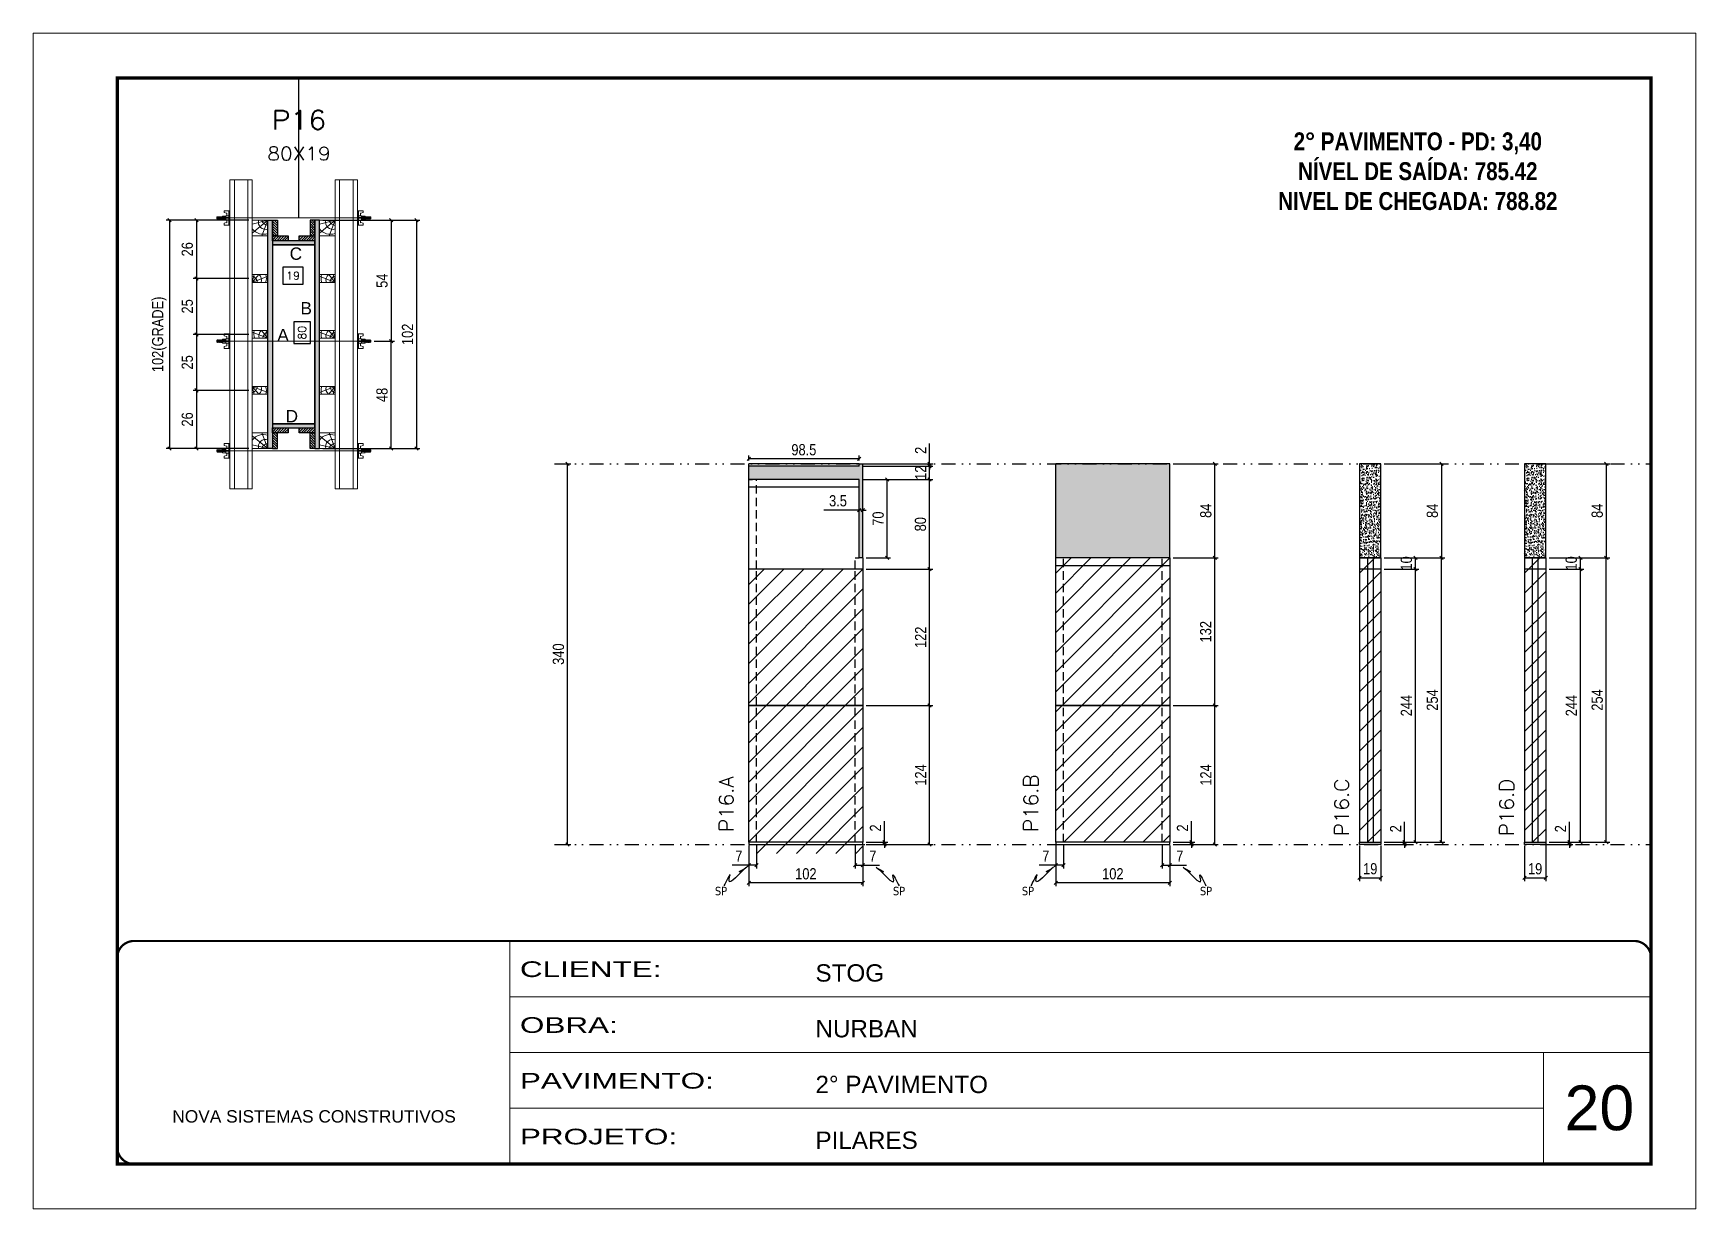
# Model space of a CAD drawing. Extents: x 2201 to 8455, y 252 to 7045.
# Drawn here: x 6970 to 8455, y 1400 to 2450 of the extents above; entities that cross this region are included whole.
import ezdxf
from ezdxf.enums import TextEntityAlignment as Align

# ---------------------------------------------------------------- set-up
doc = ezdxf.new("R2010")
doc.units = 0
for name, pattern in [('CONTINUO', [0]), ('DASHED', [0.75, 0.5, -0.25]), ('DIVIDE2', [0.625, 0.25, -0.125, 0, -0.125, 0, -0.125]), ('HIDDEN', [0.375, 0.25, -0.125])]:
    doc.linetypes.add(name, pattern=pattern)
for name, color, linetype, lineweight in [('CARIMBO', 255, 'Continuous', 9), ('Folhas', 255, 'Continuous', 9), ('Hachura', 251, 'Continuous', 9), ('Madeira', 126, 'Continuous', 18), ('Perfil Metálico', 224, 'Continuous', 18), ('SARRAFO DE PRESSAO', 251, 'DASHED', 9), ('Texto Seção', 7, 'Continuous', 15)]:
    doc.layers.add(name, color=color, linetype=linetype, lineweight=lineweight)
for name, color, linetype in [('CHAPA', 1, 'Continuous'), ('COTA', 241, 'Continuous'), ('Cota Seção (2x)', 241, 'Continuous'), ('MEIO_PONT', 93, 'Continuous'), ('NOMENCLATURA', 7, 'Continuous'), ('Nível', 160, 'Continuous'), ('Painéis', 200, 'Continuous'), ('SARR_2.2x7', 40, 'Continuous'), ('SARRAFO', 251, 'Continuous'), ('Sarrafo de Pressão', 42, 'HIDDEN'), ('texto', 7, 'Continuous'), ('Texto de Titulo', 7, 'Continuous'), ('Texto Qtd Sarr', 242, 'Continuous'), ('TEXTO_GERAL', 7, 'Continuous')]:
    doc.layers.add(name, color=color, linetype=linetype)
doc.styles.add('ARIAL', font='arial.ttf')
doc.styles.add('COTA TECNICA', font='techl___.ttf', dxfattribs={"height": 10})
doc.styles.add('COTA TECNICA 2X', font='techl___.ttf', dxfattribs={"height": 10})
doc.styles.add('COTA TECNICA-50', font='techl___.ttf', dxfattribs={"height": 10})
doc.styles.add('REGUA-120', font='ROMANS.shx', dxfattribs={"height": 15})
doc.styles.add('ROMANC', font='techb___.ttf', dxfattribs={"height": 2.5})
doc.styles.add('ROMANS', font='romans.shx')
doc.styles.get("Standard").update_dxf_attribs({"font": 'arial.ttf'})
doc.styles.add('Tecnologia', font='')
doc.styles.get('Tecnologia').set_extended_font_data('Forgotten Futurist')
doc.dimstyles.new('COTA PAINEL-50', dxfattribs={"dimtxt": 10, "dimasz": 3, "dimexe": 3, "dimexo": 3, "dimgap": 3, "dimtad": 1, "dimdec": 1, "dimzin": 12, "dimdsep": 46, "dimtxsty": 'COTA TECNICA-50', "dimblk1": 'OBLIQUE', "dimblk2": 'OBLIQUE', "dimsah": 1, "dimcen": 0.9, "dimclrd": 4, "dimclre": 4, "dimclrt": 240, "dimadec": 1, "dimazin": 3, "dimtfac": 1, "dimtdec": 1, "dimtmove": 0, "dimatfit": 3, "dimfxl": 1, "dimtolj": 1, "dimtzin": 12, "dimarcsym": 0})
doc.dimstyles.new('PAINEL', dxfattribs={"dimtxt": 10, "dimasz": 3, "dimexe": 3, "dimexo": 3, "dimgap": 3, "dimtad": 1, "dimdec": 1, "dimzin": 12, "dimdsep": 46, "dimtxsty": 'COTA TECNICA', "dimblk1": 'OBLIQUE', "dimblk2": 'OBLIQUE', "dimsah": 1, "dimcen": 0.9, "dimclrd": 4, "dimclre": 4, "dimclrt": 240, "dimadec": 1, "dimazin": 3, "dimtfac": 1, "dimtdec": 1, "dimtmove": 0, "dimatfit": 3, "dimfxl": 1, "dimtolj": 1, "dimtzin": 12, "dimarcsym": 0})
doc.dimstyles.new('SECAO PILAR', dxfattribs={"dimtxt": 10, "dimasz": 3, "dimexe": 3, "dimexo": 3, "dimgap": 3, "dimtad": 1, "dimdec": 1, "dimlfac": 0.5, "dimzin": 12, "dimdsep": 46, "dimtxsty": 'COTA TECNICA 2X', "dimblk1": 'OBLIQUE', "dimblk2": 'OBLIQUE', "dimsah": 1, "dimcen": 0.9, "dimclrd": 256, "dimclre": 256, "dimclrt": 256, "dimadec": 1, "dimazin": 3, "dimtfac": 1, "dimtdec": 1, "dimtmove": 0, "dimatfit": 3, "dimfxl": 1, "dimtolj": 1, "dimtzin": 12, "dimarcsym": 0})
doc.dimstyles.new('SECÇÃO 2', dxfattribs={"dimtxt": 7, "dimasz": 6, "dimexe": 0.18, "dimexo": 2, "dimgap": -4, "dimtad": 3, "dimdec": 1, "dimlfac": 0.5, "dimzin": 12, "dimdsep": 46, "dimtxsty": 'ROMANS', "dimblk": 'ARCHTICK', "dimcen": 0.09, "dimse1": 1, "dimse2": 1, "dimsd1": 1, "dimsd2": 1, "dimclrd": 180, "dimclre": 5, "dimclrt": 1, "dimadec": 0, "dimazin": 3, "dimtfac": 1, "dimtdec": 1, "dimtofl": 0, "dimtmove": 0, "dimatfit": 3, "dimldrblk": 'ARCHTICK', "dimfxl": 1, "dimtolj": 1, "dimtzin": 0, "dimarcsym": 0})
doc.dimstyles.get("Standard").update_dxf_attribs({"dimtxt": 0.18, "dimasz": 0.18, "dimexe": 0.18, "dimexo": 0.0625, "dimgap": 0.09, "dimtad": 0, "dimtih": 1, "dimtoh": 1, "dimdec": 4, "dimzin": 0, "dimdsep": 46, "dimtxsty": 'Standard', "dimcen": 0.09, "dimadec": 0, "dimazin": 0, "dimtfac": 1, "dimtdec": 4, "dimtofl": 0, "dimtmove": 0, "dimatfit": 3, "dimfxl": 1, "dimtolj": 1, "dimtzin": 0, "dimarcsym": 0})
pattern_1 = [(135, (-15707.8879, 11582.3116), (-1.12253202, -1.12253202), [])]
pattern_2 = [(135, (-15707.8879, 11407.3116), (-1.12253202, -1.12253202), [])]

msp = doc.modelspace()

# ---------------------------------------------------------------- texts
at = {"layer": 'CARIMBO', "style": 'ARIAL'}
msp.add_text('20', height=40, dxfattribs=at).set_placement((8337.73, 1470.51))
at = {"layer": 'NOMENCLATURA', "color": 2, "insert": (8206.61, 2388.5), "char_height": 16, "attachment_point": 2, "style": 'ROMANC'}
msp.add_mtext_dynamic_manual_height_columns('\\P2° PAVIMENTO - PD: 3,40\\PNÍVEL DE SAÍDA: 785.42\\PNIVEL DE CHEGADA: 788.82', width=328.3607, gutter_width=1, heights=[0], dxfattribs=at)
at = {"layer": 'texto', "color": 0, "char_height": 7.5, "attachment_point": 5}
for insert in [(7584.19, 1684.1), (7743.21, 1684.1), (7858.38, 1684.1), (8017.41, 1684.1)]:
    msp.add_mtext('{\\fTahoma|b0|i0|c0|p34;\\C4;SP}', dxfattribs=dict(at, insert=insert))
at = {"layer": 'Texto Seção', "char_height": 13, "width": 285.3299, "attachment_point": 7, "rotation": 90, "style": 'REGUA-120'}
for s, insert in [('P16.A', (7595.49, 1737.03)), ('P16.B', (7867.54, 1737.03)), ('\\pxt4;P16.C', (8145.14, 1733.19)), ('\\pxt4;P16.D', (8292.43, 1733.19))]:
    msp.add_mtext(s, dxfattribs=dict(at, insert=insert))
at = {"layer": 'TEXTO_GERAL', "style": 'ARIAL'}
for s, p in [('C', (7204.45, 2253.5)), ('B', (7213.69, 2204.72)), ('A', (7192.98, 2180.81)), ('D', (7200.85, 2108.36))]:
    msp.add_text(s, height=11, dxfattribs=at).set_placement(p, align=Align.MIDDLE_CENTER)

# ---------------------------------------------------------------- blocks, each defined once
blk = doc.blocks.new('9999999999')
at = {"color": 30, "linetype": 'CONTINUO'}
for p, q in [((98564.6, 34230.2), (98564.6, 34429.4)), ((98564.6, 34379.6), (99584, 34379.6)), ((98564.6, 34329.8), (99488, 34329.8)), ((99584, 34329.8), (99488, 34329.8)), ((99488, 34329.8), (99488, 34230.2)), ((98564.6, 34280), (99488, 34280))]:
    blk.add_line(p, q, dxfattribs=at)
at = {"color": 30, "linetype": 'CONTINUO', "const_width": 2}
blk.add_lwpolyline([(99584, 34230.2), (99584, 34414.4, 0.414214), (99569, 34429.4), (98229, 34429.4, 0.414214), (98214, 34414.4), (98214, 34245.2, 0.414214), (98229, 34230.2), (99584, 34230.2)], format="xyb", dxfattribs=at)
at = {"layer": 'Folhas'}
blk.add_lwpolyline([(98139, 34190.2), (99624, 34190.2), (99624, 35240.2), (98139, 35240.2)], close=True, dxfattribs=at)
at = {"layer": 'Folhas', "color": 30, "const_width": 3}
blk.add_lwpolyline([(98214, 34230.2), (99584, 34230.2), (99584, 35200.2), (98214, 35200.2)], close=True, dxfattribs=at)
at = {"color": 7, "linetype": 'Continuous', "ltscale": 5, "style": 'ARIAL'}
for s, height, p in [('STOG', 15.48, (98837.7, 34393.1)), ('NURBAN', 15.48, (98837.7, 34343.3)), ('2° PAVIMENTO', 15.483, (98837.7, 34293.5)), ('NOVA SISTEMAS CONSTRUTIVOS', 11.059, (98263.2, 34267.2)), ('PILARES', 15.48, (98837.7, 34243.7))]:
    blk.add_text(s, height=height, dxfattribs=at).set_placement(p)
at = {"layer": 'Folhas', "color": 7, "style": 'Tecnologia', "width": 1.5}
for s, p in [('CLIENTE:', (98573.7, 34397.2)), ('OBRA:', (98573.7, 34347.3)), ('PAVIMENTO:', (98573.7, 34297.5)), ('PROJETO:', (98573.7, 34247.7))]:
    blk.add_text(s, height=14, dxfattribs=at).set_placement(p)
blk = doc.blocks.new('*D123')
at = {"layer": 'Cota Seção (2x)', "color": 180, "lineweight": -2, "transparency": 16777216}
for p, q in [((7217.5, 2192.5), (7202.5, 2192.5)), ((7202.5, 2192.5), (7202.5, 2173.2)), ((7217.5, 2173.2), (7217.5, 2192.5)), ((7202.5, 2173.2), (7217.5, 2173.2))]:
    blk.add_line(p, q, dxfattribs=at)
at = {"layer": 'Defpoints', "color": 0, "transparency": 16777216}
for p in [(7183.5, 2261.4), (7183.5, 2101.4), (7221.5, 2101.4)]:
    blk.add_point(p, dxfattribs=at)
at = {"layer": 'Cota Seção (2x)', "color": 1, "transparency": 16777216, "insert": (7210, 2182.9), "char_height": 7, "attachment_point": 5, "rotation": 90, "style": 'ROMANS'}
blk.add_mtext('\\A1;80', dxfattribs=at)
blk = doc.blocks.new('_ArchTick')
at = {"color": 0, "linetype": 'ByBlock', "const_width": 0.15}
blk.add_lwpolyline([(-0.5, -0.5), (0.5, 0.5)], dxfattribs=at)
blk = doc.blocks.new('_Oblique')
at = {"color": 0, "linetype": 'ByBlock', "lineweight": -2}
blk.add_line((-0.5, -0.5), (0.5, 0.5), dxfattribs=at)
blk = doc.blocks.new('*D124')
at = {"layer": 'Cota Seção (2x)', "lineweight": -2, "transparency": 16777216}
for p, q in [((7228.5, 2283.4), (7315.3, 2283.4)), ((7312.3, 2283.4), (7312.3, 2079.4)), ((7228.5, 2079.4), (7315.3, 2079.4))]:
    blk.add_line(p, q, dxfattribs=at)
at = {"layer": 'Defpoints', "color": 0, "transparency": 16777216}
for p in [(7225.5, 2283.4), (7225.5, 2079.4), (7312.3, 2079.4)]:
    blk.add_point(p, dxfattribs=at)
at = {"layer": 'Cota Seção (2x)', "lineweight": -2, "transparency": 16777216, "xscale": 3, "yscale": 3, "zscale": 3}
for p, rotation in [((7312.3, 2283.4), 90), ((7312.3, 2079.4), 270)]:
    blk.add_blockref('_Oblique', p, dxfattribs=dict(at, rotation=rotation))
at = {"layer": 'Cota Seção (2x)', "transparency": 16777216, "insert": (7304.2, 2181.4), "char_height": 10, "attachment_point": 5, "rotation": 90, "style": 'COTA TECNICA 2X'}
blk.add_mtext('\\A1;102', dxfattribs=at)
blk = doc.blocks.new('*D125')
at = {"layer": 'Cota Seção (2x)', "lineweight": -2, "transparency": 16777216}
for p, q in [((7262.5, 2283.4), (7292.5, 2283.4)), ((7289.5, 2283.4), (7289.5, 2175.3)), ((7274.3, 2175.3), (7292.5, 2175.3))]:
    blk.add_line(p, q, dxfattribs=at)
at = {"layer": 'Defpoints', "color": 0, "transparency": 16777216}
for p in [(7259.5, 2283.4), (7271.3, 2175.3), (7289.5, 2175.3)]:
    blk.add_point(p, dxfattribs=at)
at = {"layer": 'Cota Seção (2x)', "lineweight": -2, "transparency": 16777216, "xscale": 3, "yscale": 3, "zscale": 3}
for p, rotation in [((7289.5, 2283.4), 90), ((7289.5, 2175.3), 270)]:
    blk.add_blockref('_Oblique', p, dxfattribs=dict(at, rotation=rotation))
at = {"layer": 'Cota Seção (2x)', "transparency": 16777216, "insert": (7281.4, 2229.3), "char_height": 10, "attachment_point": 5, "rotation": 90, "style": 'COTA TECNICA 2X'}
blk.add_mtext('\\A1;54', dxfattribs=at)
blk = doc.blocks.new('*D126')
at = {"layer": 'Cota Seção (2x)', "lineweight": -2, "transparency": 16777216}
for p, q in [((7274.3, 2175.3), (7292.5, 2175.3)), ((7289.5, 2079.4), (7289.5, 2175.3)), ((7262.5, 2079.4), (7292.5, 2079.4))]:
    blk.add_line(p, q, dxfattribs=at)
at = {"layer": 'Defpoints', "color": 0, "transparency": 16777216}
for p in [(7271.3, 2175.3), (7289.5, 2175.3), (7259.5, 2079.4)]:
    blk.add_point(p, dxfattribs=at)
at = {"layer": 'Cota Seção (2x)', "lineweight": -2, "transparency": 16777216, "xscale": 3, "yscale": 3, "zscale": 3}
for p, rotation in [((7289.5, 2175.3), 90), ((7289.5, 2079.4), 270)]:
    blk.add_blockref('_Oblique', p, dxfattribs=dict(at, rotation=rotation))
at = {"layer": 'Cota Seção (2x)', "transparency": 16777216, "insert": (7281.4, 2127.3), "char_height": 10, "attachment_point": 5, "rotation": 90, "style": 'COTA TECNICA 2X'}
blk.add_mtext('\\A1;48', dxfattribs=at)
blk = doc.blocks.new('*D127')
at = {"layer": 'Cota Seção (2x)', "color": 180, "lineweight": -2, "transparency": 16777216}
for p, q in [((7210.9, 2241.3), (7192.9, 2241.3)), ((7192.9, 2241.3), (7192.9, 2226.3)), ((7210.9, 2226.3), (7210.9, 2241.3)), ((7192.9, 2226.3), (7210.9, 2226.3))]:
    blk.add_line(p, q, dxfattribs=at)
at = {"layer": 'Defpoints', "color": 0, "transparency": 16777216}
for p in [(7183.5, 2261.4), (7221.5, 2261.4), (7221.5, 2222.3)]:
    blk.add_point(p, dxfattribs=at)
at = {"layer": 'Cota Seção (2x)', "color": 1, "transparency": 16777216, "insert": (7201.9, 2233.8), "char_height": 7, "attachment_point": 5, "style": 'ROMANS'}
blk.add_mtext('\\A1;19', dxfattribs=at)
blk = doc.blocks.new('titulo1')
at = {"layer": 'Defpoints', "color": 252, "linetype": 'HIDDEN', "ltscale": 2}
blk.add_line((0, 0), (0, 125), dxfattribs=at)
at = {"layer": 'Defpoints', "style": 'ROMANS', "oblique": 15}
blk.add_attdef('FOLHA', text='', height=10, dxfattribs=at).set_placement((0, 15.6), align=Align.MIDDLE_CENTER)
at = {"layer": 'Texto Qtd Sarr', "color": 3, "style": 'ROMANS', "oblique": 15}
for tag, height, p in [('TITULO', 17, (0, 71.4)), ('SEÇÃO', 12, (0, 41.5))]:
    blk.add_attdef(tag, text='', height=height, dxfattribs=at).set_placement(p, align=Align.MIDDLE_CENTER)
blk = doc.blocks.new('PONTALETE')
at = {"layer": 'Madeira'}
for q in [(2.71, 7), (7, 5.76), (7, 1.74)]:
    blk.add_line((0, 0), q, dxfattribs=at)
blk.add_lwpolyline([(0, 0), (7, 0), (7, 7), (0, 7)], close=True, dxfattribs=at)
for centre, radius, start, end in [((2.04, 0.06), 6.23, 37.28179, 109.09128), ((1.09, 0.9), 3.19, 343.60304, 109.98471), ((-0.21, -0.78), 3.09, 14.63219, 86.0383)]:
    blk.add_arc(centre, radius, start, end, dxfattribs=at)
blk = doc.blocks.new('*D128')
at = {"layer": 'Cota Seção (2x)', "lineweight": -2, "transparency": 16777216}
for p, q in [((7162.5, 2283.4), (7088.7, 2283.4)), ((7091.7, 2283.4), (7091.7, 2079.4)), ((7162.5, 2079.4), (7088.7, 2079.4))]:
    blk.add_line(p, q, dxfattribs=at)
at = {"layer": 'Defpoints', "color": 0, "transparency": 16777216}
for p in [(7165.5, 2283.4), (7091.7, 2079.4), (7165.5, 2079.4)]:
    blk.add_point(p, dxfattribs=at)
at = {"layer": 'Cota Seção (2x)', "lineweight": -2, "transparency": 16777216, "xscale": 3, "yscale": 3, "zscale": 3}
for p, rotation in [((7091.7, 2283.4), 90), ((7091.7, 2079.4), 270)]:
    blk.add_blockref('_Oblique', p, dxfattribs=dict(at, rotation=rotation))
at = {"layer": 'Cota Seção (2x)', "transparency": 16777216, "insert": (7082.5, 2181.4), "char_height": 10, "attachment_point": 5, "rotation": 90, "style": 'COTA TECNICA 2X'}
blk.add_mtext('\\A1;102(GRADE)', dxfattribs=at)
blk = doc.blocks.new('*D129')
at = {"layer": 'Cota Seção (2x)', "lineweight": -2, "transparency": 16777216}
for p, q in [((7162.5, 2131.4), (7112.6, 2131.4)), ((7115.6, 2131.4), (7115.6, 2079.4)), ((7162.5, 2079.4), (7112.6, 2079.4))]:
    blk.add_line(p, q, dxfattribs=at)
at = {"layer": 'Defpoints', "color": 0, "transparency": 16777216}
for p in [(7165.5, 2131.4), (7115.6, 2079.4), (7165.5, 2079.4)]:
    blk.add_point(p, dxfattribs=at)
at = {"layer": 'Cota Seção (2x)', "lineweight": -2, "transparency": 16777216, "xscale": 3, "yscale": 3, "zscale": 3}
for p, rotation in [((7115.6, 2131.4), 90), ((7115.6, 2079.4), 270)]:
    blk.add_blockref('_Oblique', p, dxfattribs=dict(at, rotation=rotation))
at = {"layer": 'Cota Seção (2x)', "transparency": 16777216, "insert": (7107.5, 2105.4), "char_height": 10, "attachment_point": 5, "rotation": 90, "style": 'COTA TECNICA 2X'}
blk.add_mtext('\\A1;26', dxfattribs=at)
blk = doc.blocks.new('MEIO PONTALETE')
at = {"layer": 'Madeira'}
for q in [(2.71, 7), (3.5, 2.88), (3.5, 0.87)]:
    blk.add_line((0, 0), q, dxfattribs=at)
blk.add_lwpolyline([(0, 0), (3.5, 0), (3.5, 7), (0, 7)], close=True, dxfattribs=at)
for centre, radius, start, end in [((2.04, 0.06), 6.23, 76.44987, 109.09128), ((1.09, 0.9), 3.19, 40.90626, 109.98471), ((-0.21, -0.78), 3.09, 14.63219, 86.0383)]:
    blk.add_arc(centre, radius, start, end, dxfattribs=at)
blk = doc.blocks.new('C')
at = {"layer": 'Hachura', "color": 0}
for p, q in [((0, 3.22), (0, -3.22)), ((0.45, 3.22), (0, 3.22)), ((0.46, 3.16), (0, 3.16)), ((0.46, 3.05), (0, 3.05)), ((0.46, 2.88), (0, 2.88)), ((0, 2.75), (0, -1.16)), ((0.46, 2.65), (0, 2.65)), ((0.46, 2.23), (0, 2.23)), ((0.46, 1.51), (0, 1.51)), ((0.39, 0.49), (0.17, 0.49)), ((0.45, -3.23), (0.45, 3.22)), ((0.45, 3.22), (2.58, 3.22)), ((1.74, 0.97), (0.45, 0.97)), ((1.45, 0.1), (0.45, 0.1)), ((1.35, 1.94), (1.35, 0.96)), ((2.58, 2.39), (1.47, 2.09)), ((1.74, -0.97), (1.74, 0.97)), ((1.74, 0.97), (1.74, 0.84)), ((1.74, 0.97), (1.74, 0.84)), ((1.74, 0.84), (3.35, 0.84)), ((3.35, 0.45), (1.74, 0.45)), ((2.58, 3.22), (2.58, 2.39)), ((3.32, 0.84), (3.32, -0.84)), ((3.35, 0.84), (3.35, -0.84)), ((3.68, 0.45), (3.35, 0.45)), ((3.84, -0.52), (3.35, 0.45)), ((3.35, 0.06), (3.67, -0.57)), ((3.68, 0.45), (4.16, -0.52)), ((3.72, 0.5), (4.25, -0.57)), ((4.37, -0.55), (3.83, 0.53)), ((4.15, 0.45), (3.93, 0.45)), ((4.42, -0.52), (3.93, 0.45)), ((4.15, 0.45), (4.26, 0.45)), ((4.26, 0.45), (4.74, -0.52)), ((4.3, 0.5), (4.83, -0.57)), ((4.95, -0.55), (4.41, 0.53)), ((4.51, 0.45), (4.84, 0.45)), ((5, -0.52), (4.51, 0.45)), ((4.84, 0.45), (5.32, -0.52)), ((4.88, 0.5), (5.41, -0.57)), ((5.53, -0.55), (4.99, 0.53)), ((5.58, -0.52), (5.09, 0.45)), ((5.42, 0.45), (5.09, 0.45)), ((5.58, -0.52), (5.09, 0.45)), ((5.42, 0.45), (5.74, -0.19)), ((5.46, 0.5), (5.74, -0.07)), ((5.74, 0.19), (5.57, 0.53)), ((5.74, 0.32), (5.68, 0.45)), ((5.68, 0.45), (5.74, 0.45)), ((5.74, 0.45), (5.9, 0.29)), ((5.74, 0.45), (5.74, -0.52)), ((5.9, -0.36), (5.9, 0.29)), ((0.45, 0), (0, 0)), ((0.46, -1.52), (0, -1.52)), ((0.46, -2.23), (0, -2.23)), ((0.46, -2.65), (0, -2.65)), ((0.46, -2.88), (0, -2.88)), ((0.46, -3.05), (0, -3.05)), ((0.46, -3.16), (0, -3.16)), ((0, -3.22), (2.57, -3.22)), ((0.08, -0.48), (0.29, -0.48)), ((0.29, -0.48), (0.4, -0.48)), ((0.45, 0), (0.45, -0.97)), ((0.45, -0.16), (1.45, -0.16)), ((0.45, -0.65), (0.45, -0.32)), ((0.45, -3.23), (0.45, -0.65)), ((0.45, -0.97), (1.74, -0.97)), ((1.35, -1.94), (1.35, -0.97)), ((2.58, -2.39), (1.47, -2.1)), ((3.35, -0.32), (1.74, -0.32)), ((3.35, -0.84), (1.74, -0.84)), ((2.58, -3.23), (2.58, -2.39)), ((3.35, -0.07), (3.58, -0.52)), ((3.35, -0.52), (3.58, -0.52)), ((3.84, -0.52), (4.16, -0.52)), ((4.42, -0.52), (4.74, -0.52)), ((4.63, -0.52), (4.74, -0.52)), ((5, -0.52), (5.32, -0.52)), ((5.58, -0.52), (5.74, -0.52)), ((5.74, -0.52), (5.9, -0.36)), ((5.74, -0.52), (5.74, -0.52))]:
    blk.add_line(p, q, dxfattribs=at)
for centre, radius, start, end in [((1.52, 1.94), 0.161, 104.74356, 180), ((1.44, -0.03), 0.129, 272.69497, 87.30503), ((3.81, 0.39), 0.143, 25.56881, 154.43119), ((4.39, 0.39), 0.143, 25.56881, 154.43119), ((4.97, 0.39), 0.143, 25.56881, 154.43119), ((5.55, 0.39), 0.143, 25.56881, 154.43119), ((0.17, -0.37), 0.174, 221.74404, 317.85924), ((1.52, -1.94), 0.161, 180, 255.25644), ((3.71, -0.4), 0.174, 222.14076, 318.25596), ((4.29, -0.4), 0.174, 222.14076, 318.25596), ((4.87, -0.4), 0.174, 222.14076, 318.25596), ((5.45, -0.4), 0.174, 222.14076, 318.25596), ((5.61, -0.4), 0.174, 317.85924, 318.25596)]:
    blk.add_arc(centre, radius, start, end, dxfattribs=at)
blk = doc.blocks.new('*D245')
at = {"layer": 'COTA', "lineweight": -2, "transparency": 16777216}
for p, q in [((7162.5, 2283.4), (7112.6, 2283.4)), ((7115.6, 2283.4), (7115.6, 2231.4)), ((7162.5, 2231.4), (7112.6, 2231.4))]:
    blk.add_line(p, q, dxfattribs=at)
at = {"layer": 'Defpoints', "color": 0, "transparency": 16777216}
for p in [(7165.5, 2283.4), (7115.6, 2231.4), (7165.5, 2231.4)]:
    blk.add_point(p, dxfattribs=at)
at = {"layer": 'COTA', "lineweight": -2, "transparency": 16777216, "xscale": 3, "yscale": 3, "zscale": 3}
for p, rotation in [((7115.6, 2283.4), 90), ((7115.6, 2231.4), 270)]:
    blk.add_blockref('_Oblique', p, dxfattribs=dict(at, rotation=rotation))
at = {"layer": 'COTA', "transparency": 16777216, "insert": (7107.5, 2257.4), "char_height": 10, "attachment_point": 5, "rotation": 90, "style": 'COTA TECNICA 2X'}
blk.add_mtext('\\A1;26', dxfattribs=at)
blk = doc.blocks.new('*D246')
at = {"layer": 'Cota Seção (2x)', "lineweight": -2, "transparency": 16777216}
for p, q in [((7162.5, 2231.4), (7112.6, 2231.4)), ((7115.6, 2231.4), (7115.6, 2181.4)), ((7162.5, 2181.4), (7112.6, 2181.4))]:
    blk.add_line(p, q, dxfattribs=at)
at = {"layer": 'Defpoints', "color": 0, "transparency": 16777216}
for p in [(7165.5, 2231.4), (7115.6, 2181.4), (7165.5, 2181.4)]:
    blk.add_point(p, dxfattribs=at)
at = {"layer": 'Cota Seção (2x)', "lineweight": -2, "transparency": 16777216, "xscale": 3, "yscale": 3, "zscale": 3}
for p, rotation in [((7115.6, 2231.4), 90), ((7115.6, 2181.4), 270)]:
    blk.add_blockref('_Oblique', p, dxfattribs=dict(at, rotation=rotation))
at = {"layer": 'Cota Seção (2x)', "transparency": 16777216, "insert": (7107.5, 2206.4), "char_height": 10, "attachment_point": 5, "rotation": 90, "style": 'COTA TECNICA 2X'}
blk.add_mtext('\\A1;25', dxfattribs=at)
blk = doc.blocks.new('*D676')
at = {"layer": 'Cota Seção (2x)', "lineweight": -2, "transparency": 16777216}
for p, q in [((7162.5, 2181.4), (7112.6, 2181.4)), ((7115.6, 2181.4), (7115.6, 2131.4)), ((7162.5, 2131.4), (7112.6, 2131.4))]:
    blk.add_line(p, q, dxfattribs=at)
at = {"layer": 'Defpoints', "color": 0, "transparency": 16777216}
for p in [(7165.5, 2181.4), (7115.6, 2131.4), (7165.5, 2131.4)]:
    blk.add_point(p, dxfattribs=at)
at = {"layer": 'Cota Seção (2x)', "lineweight": -2, "transparency": 16777216, "xscale": 3, "yscale": 3, "zscale": 3}
for p, rotation in [((7115.6, 2181.4), 90), ((7115.6, 2131.4), 270)]:
    blk.add_blockref('_Oblique', p, dxfattribs=dict(at, rotation=rotation))
at = {"layer": 'Cota Seção (2x)', "transparency": 16777216, "insert": (7107.5, 2156.4), "char_height": 10, "attachment_point": 5, "rotation": 90, "style": 'COTA TECNICA 2X'}
blk.add_mtext('\\A1;25', dxfattribs=at)
blk = doc.blocks.new('*D657')
at = {"layer": 'COTA', "color": 4, "lineweight": -2, "transparency": 16777216}
for p, q in [((7438.3, 2065.8), (7450.2, 2065.8)), ((7447.2, 1725.8), (7447.2, 2065.8)), ((7438.3, 1725.8), (7450.2, 1725.8))]:
    blk.add_line(p, q, dxfattribs=at)
at = {"layer": 'Defpoints', "color": 0, "transparency": 16777216}
for p in [(7435.3, 2065.8), (7447.2, 2065.8), (7435.3, 1725.8)]:
    blk.add_point(p, dxfattribs=at)
at = {"layer": 'COTA', "color": 4, "lineweight": -2, "transparency": 16777216, "xscale": 3, "yscale": 3, "zscale": 3}
for p, rotation in [((7447.2, 2065.8), 90), ((7447.2, 1725.8), 270)]:
    blk.add_blockref('_Oblique', p, dxfattribs=dict(at, rotation=rotation))
at = {"layer": 'COTA', "color": 240, "transparency": 16777216, "insert": (7439, 1895.8), "char_height": 10, "attachment_point": 5, "rotation": 90, "style": 'COTA TECNICA-50'}
blk.add_mtext('\\A1;340', dxfattribs=at)
blk = doc.blocks.new('*D191')
at = {"layer": 'COTA', "color": 4, "lineweight": -2, "transparency": 16777216}
for p, q in [((7609, 1724.8), (7609, 1688.4)), ((7711, 1724.8), (7711, 1688.4)), ((7711, 1691.4), (7609, 1691.4))]:
    blk.add_line(p, q, dxfattribs=at)
at = {"layer": 'Defpoints', "color": 0, "transparency": 16777216}
for p in [(7609, 1727.8), (7711, 1727.8), (7609, 1691.4)]:
    blk.add_point(p, dxfattribs=at)
at = {"layer": 'COTA', "color": 4, "lineweight": -2, "transparency": 16777216, "xscale": 3, "yscale": 3, "zscale": 3, "rotation": 180}
blk.add_blockref('_Oblique', (7609, 1691.4), dxfattribs=at)
at = {"layer": 'COTA', "color": 4, "lineweight": -2, "transparency": 16777216, "xscale": 3, "yscale": 3, "zscale": 3}
blk.add_blockref('_Oblique', (7711, 1691.4), dxfattribs=at)
at = {"layer": 'COTA', "color": 240, "transparency": 16777216, "insert": (7660, 1699.5), "char_height": 10, "attachment_point": 5, "style": 'COTA TECNICA'}
blk.add_mtext('\\A1;102', dxfattribs=at)
blk = doc.blocks.new('*D192')
at = {"layer": 'COTA', "color": 4, "lineweight": -2, "transparency": 16777216}
for p, q in [((7704, 1724.8), (7704, 1704.3)), ((7711, 1722.8), (7711, 1704.3)), ((7704, 1707.3), (7711, 1707.3)), ((7711, 1707.3), (7725.7, 1707.3))]:
    blk.add_line(p, q, dxfattribs=at)
at = {"layer": 'Defpoints', "color": 0, "transparency": 16777216}
for p in [(7704, 1727.8), (7711, 1725.8), (7711, 1707.3)]:
    blk.add_point(p, dxfattribs=at)
at = {"layer": 'COTA', "color": 4, "lineweight": -2, "transparency": 16777216, "xscale": 3, "yscale": 3, "zscale": 3, "rotation": 180}
blk.add_blockref('_Oblique', (7704, 1707.3), dxfattribs=at)
at = {"layer": 'COTA', "color": 4, "lineweight": -2, "transparency": 16777216, "xscale": 3, "yscale": 3, "zscale": 3}
blk.add_blockref('_Oblique', (7711, 1707.3), dxfattribs=at)
at = {"layer": 'COTA', "color": 240, "transparency": 16777216, "insert": (7719.8, 1715.3), "char_height": 10, "attachment_point": 5, "style": 'COTA TECNICA-50'}
blk.add_mtext('\\A1;7', dxfattribs=at)
blk = doc.blocks.new('*D193')
at = {"layer": 'COTA', "color": 4, "lineweight": -2, "transparency": 16777216}
for p, q in [((7609, 1722.8), (7609, 1704.3)), ((7616, 1724.8), (7616, 1704.3)), ((7609, 1707.3), (7594.2, 1707.3)), ((7616, 1707.3), (7609, 1707.3))]:
    blk.add_line(p, q, dxfattribs=at)
at = {"layer": 'Defpoints', "color": 0, "transparency": 16777216}
for p in [(7609, 1725.8), (7616, 1727.8), (7609, 1707.3)]:
    blk.add_point(p, dxfattribs=at)
at = {"layer": 'COTA', "color": 4, "lineweight": -2, "transparency": 16777216, "xscale": 3, "yscale": 3, "zscale": 3, "rotation": 180}
blk.add_blockref('_Oblique', (7609, 1707.3), dxfattribs=at)
at = {"layer": 'COTA', "color": 4, "lineweight": -2, "transparency": 16777216, "xscale": 3, "yscale": 3, "zscale": 3}
blk.add_blockref('_Oblique', (7616, 1707.3), dxfattribs=at)
at = {"layer": 'COTA', "color": 240, "transparency": 16777216, "insert": (7600.1, 1715.3), "char_height": 10, "attachment_point": 5, "style": 'COTA TECNICA-50'}
blk.add_mtext('\\A1;7', dxfattribs=at)
blk = doc.blocks.new('*D194')
at = {"layer": 'COTA', "color": 4, "linetype": 'ByBlock', "lineweight": -2, "transparency": 16777216}
for p, q in [((7714, 1849.8), (7773.5, 1849.8)), ((7770.5, 1725.8), (7770.5, 1849.8)), ((7714, 1725.8), (7773.5, 1725.8))]:
    blk.add_line(p, q, dxfattribs=at)
at = {"layer": 'Defpoints', "color": 0, "linetype": 'ByBlock', "transparency": 16777216}
for p in [(7711, 1849.8), (7770.5, 1849.8), (7711, 1725.8)]:
    blk.add_point(p, dxfattribs=at)
at = {"layer": 'COTA', "color": 4, "linetype": 'ByBlock', "lineweight": -2, "transparency": 16777216, "xscale": 3, "yscale": 3, "zscale": 3}
for p, rotation in [((7770.5, 1849.8), 90), ((7770.5, 1725.8), 270)]:
    blk.add_blockref('_Oblique', p, dxfattribs=dict(at, rotation=rotation))
at = {"layer": 'COTA', "color": 240, "linetype": 'ByBlock', "transparency": 16777216, "insert": (7762.5, 1787.8), "char_height": 10, "attachment_point": 5, "rotation": 90, "style": 'COTA TECNICA'}
blk.add_mtext('\\A1;124', dxfattribs=at)
blk = doc.blocks.new('*D195')
at = {"layer": 'COTA', "color": 4, "lineweight": -2, "transparency": 16777216}
for p, q in [((7730.2, 1727.8), (7730.2, 1746.6)), ((7714, 1727.8), (7733.2, 1727.8)), ((7714, 1725.8), (7733.2, 1725.8)), ((7730.2, 1725.8), (7730.2, 1727.8)), ((7730.2, 1725.8), (7730.2, 1722.8))]:
    blk.add_line(p, q, dxfattribs=at)
at = {"layer": 'Defpoints', "color": 0, "transparency": 16777216}
for p in [(7711, 1727.8), (7711, 1725.8), (7730.2, 1725.8)]:
    blk.add_point(p, dxfattribs=at)
at = {"layer": 'COTA', "color": 4, "lineweight": -2, "transparency": 16777216, "xscale": 3, "yscale": 3, "zscale": 3}
for p, rotation in [((7730.2, 1727.8), 270), ((7730.2, 1725.8), 90)]:
    blk.add_blockref('_Oblique', p, dxfattribs=dict(at, rotation=rotation))
at = {"layer": 'COTA', "color": 240, "transparency": 16777216, "insert": (7722.2, 1740.5), "char_height": 10, "attachment_point": 5, "rotation": 90, "style": 'COTA TECNICA-50'}
blk.add_mtext('\\A1;2', dxfattribs=at)
blk = doc.blocks.new('*D196')
at = {"layer": 'COTA', "color": 4, "linetype": 'ByBlock', "lineweight": -2, "transparency": 16777216}
for p, q in [((7714, 1849.8), (7773.5, 1849.8)), ((7770.5, 1725.8), (7770.5, 1849.8)), ((7714, 1725.8), (7773.5, 1725.8))]:
    blk.add_line(p, q, dxfattribs=at)
at = {"layer": 'Defpoints', "color": 0, "linetype": 'ByBlock', "transparency": 16777216}
for p in [(7711, 1849.8), (7770.5, 1849.8), (7711, 1725.8)]:
    blk.add_point(p, dxfattribs=at)
at = {"layer": 'COTA', "color": 4, "linetype": 'ByBlock', "lineweight": -2, "transparency": 16777216, "xscale": 3, "yscale": 3, "zscale": 3}
for p, rotation in [((7770.5, 1849.8), 90), ((7770.5, 1725.8), 270)]:
    blk.add_blockref('_Oblique', p, dxfattribs=dict(at, rotation=rotation))
at = {"layer": 'COTA', "color": 240, "linetype": 'ByBlock', "transparency": 16777216, "insert": (7762.5, 1787.8), "char_height": 10, "attachment_point": 5, "rotation": 90, "style": 'COTA TECNICA'}
blk.add_mtext('\\A1;124', dxfattribs=at)
blk = doc.blocks.new('*D197')
at = {"layer": 'COTA', "color": 4, "lineweight": -2, "transparency": 16777216}
for p, q in [((8154.6, 1724.8), (8154.6, 1692.9)), ((8173.6, 1724.8), (8173.6, 1692.9)), ((8154.6, 1695.9), (8173.6, 1695.9))]:
    blk.add_line(p, q, dxfattribs=at)
at = {"layer": 'Defpoints', "color": 0, "transparency": 16777216}
for p in [(8154.6, 1727.8), (8173.6, 1727.8), (8173.6, 1695.9)]:
    blk.add_point(p, dxfattribs=at)
at = {"layer": 'COTA', "color": 4, "lineweight": -2, "transparency": 16777216, "xscale": 3, "yscale": 3, "zscale": 3, "rotation": 180}
blk.add_blockref('_Oblique', (8154.6, 1695.9), dxfattribs=at)
at = {"layer": 'COTA', "color": 4, "lineweight": -2, "transparency": 16777216, "xscale": 3, "yscale": 3, "zscale": 3}
blk.add_blockref('_Oblique', (8173.6, 1695.9), dxfattribs=at)
at = {"layer": 'COTA', "color": 240, "transparency": 16777216, "insert": (8164.1, 1704), "char_height": 10, "attachment_point": 5, "style": 'COTA TECNICA'}
blk.add_mtext('\\A1;19', dxfattribs=at)
blk = doc.blocks.new('*D198')
at = {"layer": 'COTA', "color": 4, "lineweight": -2, "transparency": 16777216}
for p, q in [((8194.8, 1727.8), (8194.8, 1745.9)), ((8176.6, 1727.8), (8197.8, 1727.8)), ((8176.6, 1725.8), (8197.8, 1725.8)), ((8194.8, 1725.8), (8194.8, 1727.8)), ((8194.8, 1725.8), (8194.8, 1722.8))]:
    blk.add_line(p, q, dxfattribs=at)
at = {"layer": 'Defpoints', "color": 0, "transparency": 16777216}
for p in [(8173.6, 1727.8), (8173.6, 1725.8), (8194.8, 1727.8)]:
    blk.add_point(p, dxfattribs=at)
at = {"layer": 'COTA', "color": 4, "lineweight": -2, "transparency": 16777216, "xscale": 3, "yscale": 3, "zscale": 3}
for p, rotation in [((8194.8, 1727.8), 270), ((8194.8, 1725.8), 90)]:
    blk.add_blockref('_Oblique', p, dxfattribs=dict(at, rotation=rotation))
at = {"layer": 'COTA', "color": 240, "transparency": 16777216, "insert": (8186.8, 1739.8), "char_height": 10, "attachment_point": 5, "rotation": 90, "style": 'COTA TECNICA-50'}
blk.add_mtext('\\A1;2', dxfattribs=at)
blk = doc.blocks.new('*D658')
at = {"layer": 'COTA', "color": 4, "linetype": 'ByBlock', "lineweight": -2, "transparency": 16777216}
for p, q in [((8176.6, 2065.8), (8230.7, 2065.8)), ((8227.7, 2065.8), (8227.7, 1981.8)), ((8176.6, 1981.8), (8230.7, 1981.8))]:
    blk.add_line(p, q, dxfattribs=at)
at = {"layer": 'Defpoints', "color": 0, "linetype": 'ByBlock', "transparency": 16777216}
for p in [(8173.6, 2065.8), (8173.6, 1981.8), (8227.7, 1981.8)]:
    blk.add_point(p, dxfattribs=at)
at = {"layer": 'COTA', "color": 4, "linetype": 'ByBlock', "lineweight": -2, "transparency": 16777216, "xscale": 3, "yscale": 3, "zscale": 3}
for p, rotation in [((8227.7, 2065.8), 90), ((8227.7, 1981.8), 270)]:
    blk.add_blockref('_Oblique', p, dxfattribs=dict(at, rotation=rotation))
at = {"layer": 'COTA', "color": 240, "linetype": 'ByBlock', "transparency": 16777216, "insert": (8219.6, 2023.8), "char_height": 10, "attachment_point": 5, "rotation": 90, "style": 'COTA TECNICA'}
blk.add_mtext('\\A1;84', dxfattribs=at)
blk = doc.blocks.new('*D199')
at = {"layer": 'COTA', "color": 4, "lineweight": -2, "transparency": 16777216}
for p, q in [((8176.6, 1981.8), (8207.5, 1981.8)), ((8204.5, 1971.8), (8204.5, 1981.8)), ((8176.6, 1971.8), (8207.5, 1971.8))]:
    blk.add_line(p, q, dxfattribs=at)
at = {"layer": 'Defpoints', "color": 0, "transparency": 16777216}
for p in [(8173.6, 1981.8), (8204.5, 1981.8), (8173.6, 1971.8)]:
    blk.add_point(p, dxfattribs=at)
at = {"layer": 'COTA', "color": 4, "lineweight": -2, "transparency": 16777216, "xscale": 3, "yscale": 3, "zscale": 3}
for p, rotation in [((8204.5, 1981.8), 90), ((8204.5, 1971.8), 270)]:
    blk.add_blockref('_Oblique', p, dxfattribs=dict(at, rotation=rotation))
at = {"layer": 'COTA', "color": 240, "transparency": 16777216, "insert": (8196.4, 1976.8), "char_height": 10, "attachment_point": 5, "rotation": 90, "style": 'COTA TECNICA-50'}
blk.add_mtext('\\A1;10', dxfattribs=at)
blk = doc.blocks.new('*D659')
at = {"layer": 'COTA', "color": 4, "lineweight": -2, "transparency": 16777216}
for p, q in [((8176.6, 1971.8), (8207.5, 1971.8)), ((8204.5, 1727.8), (8204.5, 1971.8)), ((8176.6, 1727.8), (8207.5, 1727.8))]:
    blk.add_line(p, q, dxfattribs=at)
at = {"layer": 'Defpoints', "color": 0, "transparency": 16777216}
for p in [(8173.6, 1971.8), (8204.5, 1971.8), (8173.6, 1727.8)]:
    blk.add_point(p, dxfattribs=at)
at = {"layer": 'COTA', "color": 4, "lineweight": -2, "transparency": 16777216, "xscale": 3, "yscale": 3, "zscale": 3}
for p, rotation in [((8204.5, 1971.8), 90), ((8204.5, 1727.8), 270)]:
    blk.add_blockref('_Oblique', p, dxfattribs=dict(at, rotation=rotation))
at = {"layer": 'COTA', "color": 240, "transparency": 16777216, "insert": (8196.4, 1849.8), "char_height": 10, "attachment_point": 5, "rotation": 90, "style": 'COTA TECNICA'}
blk.add_mtext('\\A1;244', dxfattribs=at)
blk = doc.blocks.new('*D200')
at = {"layer": 'COTA', "color": 4, "lineweight": -2, "transparency": 16777216}
for p, q in [((7883.2, 1724.8), (7883.2, 1688.4)), ((7985.2, 1724.8), (7985.2, 1688.4)), ((7985.2, 1691.4), (7883.2, 1691.4))]:
    blk.add_line(p, q, dxfattribs=at)
at = {"layer": 'Defpoints', "color": 0, "transparency": 16777216}
for p in [(7883.2, 1727.8), (7985.2, 1727.8), (7883.2, 1691.4)]:
    blk.add_point(p, dxfattribs=at)
at = {"layer": 'COTA', "color": 4, "lineweight": -2, "transparency": 16777216, "xscale": 3, "yscale": 3, "zscale": 3, "rotation": 180}
blk.add_blockref('_Oblique', (7883.2, 1691.4), dxfattribs=at)
at = {"layer": 'COTA', "color": 4, "lineweight": -2, "transparency": 16777216, "xscale": 3, "yscale": 3, "zscale": 3}
blk.add_blockref('_Oblique', (7985.2, 1691.4), dxfattribs=at)
at = {"layer": 'COTA', "color": 240, "transparency": 16777216, "insert": (7934.2, 1699.5), "char_height": 10, "attachment_point": 5, "style": 'COTA TECNICA'}
blk.add_mtext('\\A1;102', dxfattribs=at)
blk = doc.blocks.new('*D201')
at = {"layer": 'COTA', "color": 4, "lineweight": -2, "transparency": 16777216}
for p, q in [((7978.2, 1724.8), (7978.2, 1704.3)), ((7985.2, 1722.8), (7985.2, 1704.3)), ((7978.2, 1707.3), (7985.2, 1707.3)), ((7985.2, 1707.3), (7999.9, 1707.3))]:
    blk.add_line(p, q, dxfattribs=at)
at = {"layer": 'Defpoints', "color": 0, "transparency": 16777216}
for p in [(7978.2, 1727.8), (7985.2, 1725.8), (7985.2, 1707.3)]:
    blk.add_point(p, dxfattribs=at)
at = {"layer": 'COTA', "color": 4, "lineweight": -2, "transparency": 16777216, "xscale": 3, "yscale": 3, "zscale": 3, "rotation": 180}
blk.add_blockref('_Oblique', (7978.2, 1707.3), dxfattribs=at)
at = {"layer": 'COTA', "color": 4, "lineweight": -2, "transparency": 16777216, "xscale": 3, "yscale": 3, "zscale": 3}
blk.add_blockref('_Oblique', (7985.2, 1707.3), dxfattribs=at)
at = {"layer": 'COTA', "color": 240, "transparency": 16777216, "insert": (7994, 1715.3), "char_height": 10, "attachment_point": 5, "style": 'COTA TECNICA-50'}
blk.add_mtext('\\A1;7', dxfattribs=at)
blk = doc.blocks.new('*D202')
at = {"layer": 'COTA', "color": 4, "lineweight": -2, "transparency": 16777216}
for p, q in [((7883.2, 1722.8), (7883.2, 1704.3)), ((7890.2, 1724.8), (7890.2, 1704.3)), ((7883.2, 1707.3), (7868.4, 1707.3)), ((7890.2, 1707.3), (7883.2, 1707.3))]:
    blk.add_line(p, q, dxfattribs=at)
at = {"layer": 'Defpoints', "color": 0, "transparency": 16777216}
for p in [(7883.2, 1725.8), (7890.2, 1727.8), (7883.2, 1707.3)]:
    blk.add_point(p, dxfattribs=at)
at = {"layer": 'COTA', "color": 4, "lineweight": -2, "transparency": 16777216, "xscale": 3, "yscale": 3, "zscale": 3, "rotation": 180}
blk.add_blockref('_Oblique', (7883.2, 1707.3), dxfattribs=at)
at = {"layer": 'COTA', "color": 4, "lineweight": -2, "transparency": 16777216, "xscale": 3, "yscale": 3, "zscale": 3}
blk.add_blockref('_Oblique', (7890.2, 1707.3), dxfattribs=at)
at = {"layer": 'COTA', "color": 240, "transparency": 16777216, "insert": (7874.3, 1715.3), "char_height": 10, "attachment_point": 5, "style": 'COTA TECNICA-50'}
blk.add_mtext('\\A1;7', dxfattribs=at)
blk = doc.blocks.new('*D203')
at = {"layer": 'COTA', "color": 4, "linetype": 'ByBlock', "lineweight": -2, "transparency": 16777216}
for p, q in [((7988.2, 1849.8), (8028.4, 1849.8)), ((8025.4, 1725.8), (8025.4, 1849.8)), ((7988.2, 1725.8), (8028.4, 1725.8))]:
    blk.add_line(p, q, dxfattribs=at)
at = {"layer": 'Defpoints', "color": 0, "linetype": 'ByBlock', "transparency": 16777216}
for p in [(7985.2, 1849.8), (8025.4, 1849.8), (7985.2, 1725.8)]:
    blk.add_point(p, dxfattribs=at)
at = {"layer": 'COTA', "color": 4, "linetype": 'ByBlock', "lineweight": -2, "transparency": 16777216, "xscale": 3, "yscale": 3, "zscale": 3}
for p, rotation in [((8025.4, 1849.8), 90), ((8025.4, 1725.8), 270)]:
    blk.add_blockref('_Oblique', p, dxfattribs=dict(at, rotation=rotation))
at = {"layer": 'COTA', "color": 240, "linetype": 'ByBlock', "transparency": 16777216, "insert": (8017.3, 1787.8), "char_height": 10, "attachment_point": 5, "rotation": 90, "style": 'COTA TECNICA'}
blk.add_mtext('\\A1;124', dxfattribs=at)
blk = doc.blocks.new('*D204')
at = {"layer": 'COTA', "color": 4, "lineweight": -2, "transparency": 16777216}
for p, q in [((8004.4, 1727.8), (8004.4, 1746.6)), ((7988.2, 1727.8), (8007.4, 1727.8)), ((7988.2, 1725.8), (8007.4, 1725.8)), ((8004.4, 1725.8), (8004.4, 1727.8)), ((8004.4, 1725.8), (8004.4, 1722.8))]:
    blk.add_line(p, q, dxfattribs=at)
at = {"layer": 'Defpoints', "color": 0, "transparency": 16777216}
for p in [(7985.2, 1727.8), (7985.2, 1725.8), (8004.4, 1725.8)]:
    blk.add_point(p, dxfattribs=at)
at = {"layer": 'COTA', "color": 4, "lineweight": -2, "transparency": 16777216, "xscale": 3, "yscale": 3, "zscale": 3}
for p, rotation in [((8004.4, 1727.8), 270), ((8004.4, 1725.8), 90)]:
    blk.add_blockref('_Oblique', p, dxfattribs=dict(at, rotation=rotation))
at = {"layer": 'COTA', "color": 240, "transparency": 16777216, "insert": (7996.4, 1740.5), "char_height": 10, "attachment_point": 5, "rotation": 90, "style": 'COTA TECNICA-50'}
blk.add_mtext('\\A1;2', dxfattribs=at)
blk = doc.blocks.new('*D205')
at = {"layer": 'COTA', "color": 4, "linetype": 'ByBlock', "lineweight": -2, "transparency": 16777216}
for p, q in [((7988.2, 1849.8), (8028.4, 1849.8)), ((8025.4, 1725.8), (8025.4, 1849.8)), ((7988.2, 1725.8), (8028.4, 1725.8))]:
    blk.add_line(p, q, dxfattribs=at)
at = {"layer": 'Defpoints', "color": 0, "linetype": 'ByBlock', "transparency": 16777216}
for p in [(7985.2, 1849.8), (8025.4, 1849.8), (7985.2, 1725.8)]:
    blk.add_point(p, dxfattribs=at)
at = {"layer": 'COTA', "color": 4, "linetype": 'ByBlock', "lineweight": -2, "transparency": 16777216, "xscale": 3, "yscale": 3, "zscale": 3}
for p, rotation in [((8025.4, 1849.8), 90), ((8025.4, 1725.8), 270)]:
    blk.add_blockref('_Oblique', p, dxfattribs=dict(at, rotation=rotation))
at = {"layer": 'COTA', "color": 240, "linetype": 'ByBlock', "transparency": 16777216, "insert": (8017.3, 1787.8), "char_height": 10, "attachment_point": 5, "rotation": 90, "style": 'COTA TECNICA'}
blk.add_mtext('\\A1;124', dxfattribs=at)
blk = doc.blocks.new('*D206')
at = {"layer": 'COTA', "color": 4, "lineweight": -2, "transparency": 16777216}
for p, q in [((8176.6, 1981.8), (8230.7, 1981.8)), ((8227.7, 1727.8), (8227.7, 1981.8)), ((8176.6, 1727.8), (8230.7, 1727.8))]:
    blk.add_line(p, q, dxfattribs=at)
at = {"layer": 'Defpoints', "color": 0, "transparency": 16777216}
for p in [(8173.6, 1981.8), (8227.7, 1981.8), (8173.6, 1727.8)]:
    blk.add_point(p, dxfattribs=at)
at = {"layer": 'COTA', "color": 4, "lineweight": -2, "transparency": 16777216, "xscale": 3, "yscale": 3, "zscale": 3}
for p, rotation in [((8227.7, 1981.8), 90), ((8227.7, 1727.8), 270)]:
    blk.add_blockref('_Oblique', p, dxfattribs=dict(at, rotation=rotation))
at = {"layer": 'COTA', "color": 240, "transparency": 16777216, "insert": (8219.6, 1854.8), "char_height": 10, "attachment_point": 5, "rotation": 90, "style": 'COTA TECNICA'}
blk.add_mtext('\\A1;254', dxfattribs=at)
blk = doc.blocks.new('*D207')
at = {"layer": 'COTA', "color": 4, "lineweight": -2, "transparency": 16777216}
for p, q in [((8301.9, 1724.8), (8301.9, 1692.9)), ((8320.9, 1724.8), (8320.9, 1692.9)), ((8301.9, 1695.9), (8320.9, 1695.9))]:
    blk.add_line(p, q, dxfattribs=at)
at = {"layer": 'Defpoints', "color": 0, "transparency": 16777216}
for p in [(8301.9, 1727.8), (8320.9, 1727.8), (8320.9, 1695.9)]:
    blk.add_point(p, dxfattribs=at)
at = {"layer": 'COTA', "color": 4, "lineweight": -2, "transparency": 16777216, "xscale": 3, "yscale": 3, "zscale": 3, "rotation": 180}
blk.add_blockref('_Oblique', (8301.9, 1695.9), dxfattribs=at)
at = {"layer": 'COTA', "color": 4, "lineweight": -2, "transparency": 16777216, "xscale": 3, "yscale": 3, "zscale": 3}
blk.add_blockref('_Oblique', (8320.9, 1695.9), dxfattribs=at)
at = {"layer": 'COTA', "color": 240, "transparency": 16777216, "insert": (8311.4, 1704), "char_height": 10, "attachment_point": 5, "style": 'COTA TECNICA'}
blk.add_mtext('\\A1;19', dxfattribs=at)
blk = doc.blocks.new('*D208')
at = {"layer": 'COTA', "color": 4, "lineweight": -2, "transparency": 16777216}
for p, q in [((8342.1, 1727.8), (8342.1, 1745.9)), ((8323.9, 1727.8), (8345.1, 1727.8)), ((8323.9, 1725.8), (8345.1, 1725.8)), ((8342.1, 1725.8), (8342.1, 1727.8)), ((8342.1, 1725.8), (8342.1, 1722.8))]:
    blk.add_line(p, q, dxfattribs=at)
at = {"layer": 'Defpoints', "color": 0, "transparency": 16777216}
for p in [(8320.9, 1727.8), (8320.9, 1725.8), (8342.1, 1727.8)]:
    blk.add_point(p, dxfattribs=at)
at = {"layer": 'COTA', "color": 4, "lineweight": -2, "transparency": 16777216, "xscale": 3, "yscale": 3, "zscale": 3}
for p, rotation in [((8342.1, 1727.8), 270), ((8342.1, 1725.8), 90)]:
    blk.add_blockref('_Oblique', p, dxfattribs=dict(at, rotation=rotation))
at = {"layer": 'COTA', "color": 240, "transparency": 16777216, "insert": (8334.1, 1739.8), "char_height": 10, "attachment_point": 5, "rotation": 90, "style": 'COTA TECNICA-50'}
blk.add_mtext('\\A1;2', dxfattribs=at)
blk = doc.blocks.new('*D660')
at = {"layer": 'COTA', "color": 4, "linetype": 'ByBlock', "lineweight": -2, "transparency": 16777216}
for p, q in [((8323.9, 2065.8), (8378, 2065.8)), ((8375, 2065.8), (8375, 1981.8)), ((8323.9, 1981.8), (8378, 1981.8))]:
    blk.add_line(p, q, dxfattribs=at)
at = {"layer": 'Defpoints', "color": 0, "linetype": 'ByBlock', "transparency": 16777216}
for p in [(8320.9, 2065.8), (8320.9, 1981.8), (8375, 1981.8)]:
    blk.add_point(p, dxfattribs=at)
at = {"layer": 'COTA', "color": 4, "linetype": 'ByBlock', "lineweight": -2, "transparency": 16777216, "xscale": 3, "yscale": 3, "zscale": 3}
for p, rotation in [((8375, 2065.8), 90), ((8375, 1981.8), 270)]:
    blk.add_blockref('_Oblique', p, dxfattribs=dict(at, rotation=rotation))
at = {"layer": 'COTA', "color": 240, "linetype": 'ByBlock', "transparency": 16777216, "insert": (8366.9, 2023.8), "char_height": 10, "attachment_point": 5, "rotation": 90, "style": 'COTA TECNICA'}
blk.add_mtext('\\A1;84', dxfattribs=at)
blk = doc.blocks.new('*D661')
at = {"layer": 'COTA', "color": 4, "lineweight": -2, "transparency": 16777216}
for p, q in [((8323.9, 1971.8), (8354.8, 1971.8)), ((8351.8, 1727.8), (8351.8, 1971.8)), ((8323.9, 1727.8), (8354.8, 1727.8))]:
    blk.add_line(p, q, dxfattribs=at)
at = {"layer": 'Defpoints', "color": 0, "transparency": 16777216}
for p in [(8320.9, 1971.8), (8351.8, 1971.8), (8320.9, 1727.8)]:
    blk.add_point(p, dxfattribs=at)
at = {"layer": 'COTA', "color": 4, "lineweight": -2, "transparency": 16777216, "xscale": 3, "yscale": 3, "zscale": 3}
for p, rotation in [((8351.8, 1971.8), 90), ((8351.8, 1727.8), 270)]:
    blk.add_blockref('_Oblique', p, dxfattribs=dict(at, rotation=rotation))
at = {"layer": 'COTA', "color": 240, "transparency": 16777216, "insert": (8343.7, 1849.8), "char_height": 10, "attachment_point": 5, "rotation": 90, "style": 'COTA TECNICA'}
blk.add_mtext('\\A1;244', dxfattribs=at)
blk = doc.blocks.new('*D209')
at = {"layer": 'COTA', "color": 4, "lineweight": -2, "transparency": 16777216}
for p, q in [((8323.9, 1981.8), (8378, 1981.8)), ((8375, 1727.8), (8375, 1981.8)), ((8323.9, 1727.8), (8378, 1727.8))]:
    blk.add_line(p, q, dxfattribs=at)
at = {"layer": 'Defpoints', "color": 0, "transparency": 16777216}
for p in [(8320.9, 1981.8), (8375, 1981.8), (8320.9, 1727.8)]:
    blk.add_point(p, dxfattribs=at)
at = {"layer": 'COTA', "color": 4, "lineweight": -2, "transparency": 16777216, "xscale": 3, "yscale": 3, "zscale": 3}
for p, rotation in [((8375, 1981.8), 90), ((8375, 1727.8), 270)]:
    blk.add_blockref('_Oblique', p, dxfattribs=dict(at, rotation=rotation))
at = {"layer": 'COTA', "color": 240, "transparency": 16777216, "insert": (8366.9, 1854.8), "char_height": 10, "attachment_point": 5, "rotation": 90, "style": 'COTA TECNICA'}
blk.add_mtext('\\A1;254', dxfattribs=at)
blk = doc.blocks.new('*D634')
at = {"layer": 'COTA', "color": 4, "lineweight": -2, "transparency": 16777216}
for p, q in [((7988.2, 1981.8), (8028.4, 1981.8)), ((8025.4, 1849.8), (8025.4, 1981.8)), ((7988.2, 1849.8), (8028.4, 1849.8))]:
    blk.add_line(p, q, dxfattribs=at)
at = {"layer": 'Defpoints', "color": 0, "transparency": 16777216}
for p in [(7985.2, 1981.8), (8025.4, 1981.8), (7985.2, 1849.8)]:
    blk.add_point(p, dxfattribs=at)
at = {"layer": 'COTA', "color": 4, "lineweight": -2, "transparency": 16777216, "xscale": 3, "yscale": 3, "zscale": 3}
for p, rotation in [((8025.4, 1981.8), 90), ((8025.4, 1849.8), 270)]:
    blk.add_blockref('_Oblique', p, dxfattribs=dict(at, rotation=rotation))
at = {"layer": 'COTA', "color": 240, "transparency": 16777216, "insert": (8017.2, 1915.8), "char_height": 10, "attachment_point": 5, "rotation": 90, "style": 'COTA TECNICA'}
blk.add_mtext('\\A1;132', dxfattribs=at)
blk = doc.blocks.new('*D635')
at = {"layer": 'COTA', "color": 4, "lineweight": -2, "transparency": 16777216}
for p, q in [((7988.2, 2065.8), (8028.4, 2065.8)), ((8025.4, 1981.8), (8025.4, 2065.8)), ((7988.2, 1981.8), (8028.4, 1981.8))]:
    blk.add_line(p, q, dxfattribs=at)
at = {"layer": 'Defpoints', "color": 0, "transparency": 16777216}
for p in [(7985.2, 2065.8), (8025.4, 2065.8), (7985.2, 1981.8)]:
    blk.add_point(p, dxfattribs=at)
at = {"layer": 'COTA', "color": 4, "lineweight": -2, "transparency": 16777216, "xscale": 3, "yscale": 3, "zscale": 3}
for p, rotation in [((8025.4, 2065.8), 90), ((8025.4, 1981.8), 270)]:
    blk.add_blockref('_Oblique', p, dxfattribs=dict(at, rotation=rotation))
at = {"layer": 'COTA', "color": 240, "transparency": 16777216, "insert": (8017.3, 2023.8), "char_height": 10, "attachment_point": 5, "rotation": 90, "style": 'COTA TECNICA'}
blk.add_mtext('\\A1;84', dxfattribs=at)
blk = doc.blocks.new('*D162')
at = {"layer": 'COTA', "color": 4, "lineweight": -2, "transparency": 16777216}
for p, q in [((8323.9, 1981.8), (8354.8, 1981.8)), ((8351.8, 1971.8), (8351.8, 1981.8)), ((8323.9, 1971.8), (8354.8, 1971.8))]:
    blk.add_line(p, q, dxfattribs=at)
at = {"layer": 'Defpoints', "color": 0, "transparency": 16777216}
for p in [(8320.9, 1981.8), (8351.8, 1981.8), (8320.9, 1971.8)]:
    blk.add_point(p, dxfattribs=at)
at = {"layer": 'COTA', "color": 4, "lineweight": -2, "transparency": 16777216, "xscale": 3, "yscale": 3, "zscale": 3}
for p, rotation in [((8351.8, 1981.8), 90), ((8351.8, 1971.8), 270)]:
    blk.add_blockref('_Oblique', p, dxfattribs=dict(at, rotation=rotation))
at = {"layer": 'COTA', "color": 240, "transparency": 16777216, "insert": (8343.7, 1976.8), "char_height": 10, "attachment_point": 5, "rotation": 90, "style": 'COTA TECNICA'}
blk.add_mtext('\\A1;10', dxfattribs=at)
blk = doc.blocks.new('*D636')
at = {"layer": 'COTA', "color": 4, "lineweight": -2, "transparency": 16777216}
for p, q in [((7714, 1971.8), (7773.5, 1971.8)), ((7770.5, 1849.8), (7770.5, 1971.8)), ((7714, 1849.8), (7773.5, 1849.8))]:
    blk.add_line(p, q, dxfattribs=at)
at = {"layer": 'Defpoints', "color": 0, "transparency": 16777216}
for p in [(7711, 1971.8), (7770.5, 1971.8), (7711, 1849.8)]:
    blk.add_point(p, dxfattribs=at)
at = {"layer": 'COTA', "color": 4, "lineweight": -2, "transparency": 16777216, "xscale": 3, "yscale": 3, "zscale": 3}
for p, rotation in [((7770.5, 1971.8), 90), ((7770.5, 1849.8), 270)]:
    blk.add_blockref('_Oblique', p, dxfattribs=dict(at, rotation=rotation))
at = {"layer": 'COTA', "color": 240, "transparency": 16777216, "insert": (7762.5, 1910.8), "char_height": 10, "attachment_point": 5, "rotation": 90, "style": 'COTA TECNICA'}
blk.add_mtext('\\A1;122', dxfattribs=at)
blk = doc.blocks.new('*D637')
at = {"layer": 'COTA', "color": 4, "lineweight": -2, "transparency": 16777216}
for p, q in [((7710.5, 2051.8), (7773.5, 2051.8)), ((7770.5, 1971.8), (7770.5, 2051.8)), ((7714, 1971.8), (7773.5, 1971.8))]:
    blk.add_line(p, q, dxfattribs=at)
at = {"layer": 'Defpoints', "color": 0, "transparency": 16777216}
for p in [(7707.5, 2051.8), (7770.5, 2051.8), (7711, 1971.8)]:
    blk.add_point(p, dxfattribs=at)
at = {"layer": 'COTA', "color": 4, "lineweight": -2, "transparency": 16777216, "xscale": 3, "yscale": 3, "zscale": 3}
for p, rotation in [((7770.5, 2051.8), 90), ((7770.5, 1971.8), 270)]:
    blk.add_blockref('_Oblique', p, dxfattribs=dict(at, rotation=rotation))
at = {"layer": 'COTA', "color": 240, "transparency": 16777216, "insert": (7762.4, 2011.8), "char_height": 10, "attachment_point": 5, "rotation": 90, "style": 'COTA TECNICA'}
blk.add_mtext('\\A1;80', dxfattribs=at)
blk = doc.blocks.new('*D163')
at = {"layer": 'COTA', "color": 4, "lineweight": -2, "transparency": 16777216}
for p, q in [((7710.5, 2063.8), (7773.5, 2063.8)), ((7710.5, 2051.8), (7773.5, 2051.8)), ((7770.5, 2051.8), (7770.5, 2063.8))]:
    blk.add_line(p, q, dxfattribs=at)
at = {"layer": 'Defpoints', "color": 0, "transparency": 16777216}
for p in [(7707.5, 2063.8), (7707.5, 2051.8), (7770.5, 2063.8)]:
    blk.add_point(p, dxfattribs=at)
at = {"layer": 'COTA', "color": 4, "lineweight": -2, "transparency": 16777216, "xscale": 3, "yscale": 3, "zscale": 3}
for p, rotation in [((7770.5, 2063.8), 90), ((7770.5, 2051.8), 270)]:
    blk.add_blockref('_Oblique', p, dxfattribs=dict(at, rotation=rotation))
at = {"layer": 'COTA', "color": 240, "transparency": 16777216, "insert": (7762.5, 2057.8), "char_height": 10, "attachment_point": 5, "rotation": 90, "style": 'COTA TECNICA'}
blk.add_mtext('\\A1;12', dxfattribs=at)
blk = doc.blocks.new('*D638')
at = {"layer": 'COTA', "color": 4, "lineweight": -2, "transparency": 16777216}
for p, q in [((7710.5, 2051.8), (7735.7, 2051.8)), ((7732.7, 1981.8), (7732.7, 2051.8)), ((7714, 1981.8), (7735.7, 1981.8))]:
    blk.add_line(p, q, dxfattribs=at)
at = {"layer": 'Defpoints', "color": 0, "transparency": 16777216}
for p in [(7707.5, 2051.8), (7732.7, 2051.8), (7711, 1981.8)]:
    blk.add_point(p, dxfattribs=at)
at = {"layer": 'COTA', "color": 4, "lineweight": -2, "transparency": 16777216, "xscale": 3, "yscale": 3, "zscale": 3}
for p, rotation in [((7732.7, 2051.8), 90), ((7732.7, 1981.8), 270)]:
    blk.add_blockref('_Oblique', p, dxfattribs=dict(at, rotation=rotation))
at = {"layer": 'COTA', "color": 240, "transparency": 16777216, "insert": (7724.6, 2016.8), "char_height": 10, "attachment_point": 5, "rotation": 90, "style": 'COTA TECNICA'}
blk.add_mtext('\\A1;70', dxfattribs=at)
blk = doc.blocks.new('*D164')
at = {"layer": 'COTA', "color": 4, "lineweight": -2, "transparency": 16777216}
for p, q in [((7707.5, 2024.5), (7675.9, 2024.5)), ((7707.5, 1987.6), (7707.5, 2027.5)), ((7711, 2024.5), (7707.5, 2024.5)), ((7711, 1985.6), (7711, 2027.5)), ((7711, 2024.5), (7714, 2024.5))]:
    blk.add_line(p, q, dxfattribs=at)
at = {"layer": 'Defpoints', "color": 0, "transparency": 16777216}
for p in [(7711, 2024.5), (7707.5, 1984.6), (7711, 1982.6)]:
    blk.add_point(p, dxfattribs=at)
at = {"layer": 'COTA', "color": 4, "lineweight": -2, "transparency": 16777216, "xscale": 3, "yscale": 3, "zscale": 3}
blk.add_blockref('_Oblique', (7707.5, 2024.5), dxfattribs=at)
at = {"layer": 'COTA', "color": 4, "lineweight": -2, "transparency": 16777216, "xscale": 3, "yscale": 3, "zscale": 3, "rotation": 180}
blk.add_blockref('_Oblique', (7711, 2024.5), dxfattribs=at)
at = {"layer": 'COTA', "color": 240, "transparency": 16777216, "insert": (7688.7, 2032.7), "char_height": 10, "attachment_point": 5, "style": 'COTA TECNICA'}
blk.add_mtext('\\A1;3.5', dxfattribs=at)
blk = doc.blocks.new('*D639')
at = {"layer": 'COTA', "color": 4, "lineweight": -2, "transparency": 16777216}
for p, q in [((7770.5, 2065.8), (7770.5, 2083.9)), ((7710.5, 2065.8), (7773.5, 2065.8)), ((7770.5, 2063.8), (7770.5, 2065.8)), ((7710.5, 2063.8), (7773.5, 2063.8)), ((7770.5, 2063.8), (7770.5, 2060.8))]:
    blk.add_line(p, q, dxfattribs=at)
at = {"layer": 'Defpoints', "color": 0, "transparency": 16777216}
for p in [(7707.5, 2065.8), (7770.5, 2065.8), (7707.5, 2063.8)]:
    blk.add_point(p, dxfattribs=at)
at = {"layer": 'COTA', "color": 4, "lineweight": -2, "transparency": 16777216, "xscale": 3, "yscale": 3, "zscale": 3}
for p, rotation in [((7770.5, 2065.8), 270), ((7770.5, 2063.8), 90)]:
    blk.add_blockref('_Oblique', p, dxfattribs=dict(at, rotation=rotation))
at = {"layer": 'COTA', "color": 240, "transparency": 16777216, "insert": (7762.5, 2077.8), "char_height": 10, "attachment_point": 5, "rotation": 90, "style": 'COTA TECNICA'}
blk.add_mtext('\\A1;2', dxfattribs=at)
blk = doc.blocks.new('*D640')
at = {"layer": 'COTA', "color": 4, "lineweight": -2, "transparency": 16777216}
for p, q in [((7609, 2068.8), (7609, 2073.2)), ((7707.5, 2070.2), (7609, 2070.2)), ((7707.5, 2068.8), (7707.5, 2073.2))]:
    blk.add_line(p, q, dxfattribs=at)
at = {"layer": 'Defpoints', "color": 0, "transparency": 16777216}
for p in [(7609, 2070.2), (7609, 2065.8), (7707.5, 2065.8)]:
    blk.add_point(p, dxfattribs=at)
at = {"layer": 'COTA', "color": 4, "lineweight": -2, "transparency": 16777216, "xscale": 3, "yscale": 3, "zscale": 3, "rotation": 180}
blk.add_blockref('_Oblique', (7609, 2070.2), dxfattribs=at)
at = {"layer": 'COTA', "color": 4, "lineweight": -2, "transparency": 16777216, "xscale": 3, "yscale": 3, "zscale": 3}
blk.add_blockref('_Oblique', (7707.5, 2070.2), dxfattribs=at)
at = {"layer": 'COTA', "color": 240, "transparency": 16777216, "insert": (7658.2, 2078.3), "char_height": 10, "attachment_point": 5, "style": 'COTA TECNICA'}
blk.add_mtext('\\A1;98.5', dxfattribs=at)

# ---------------------------------------------------------------- dimensions: what is measured, and where the dimension line sits
at = {"layer": 'COTA'}
for base, p1, p2, angle, dimstyle, picture, middle in [((7115.59, 2231.36), (7165.52, 2283.36), (7165.52, 2231.36), 270, 'SECAO PILAR', '*D245', (7107.48, 2257.36)), ((7770.53, 2065.78), (7707.46, 2063.78), (7707.46, 2065.78), 90, 'PAINEL', '*D639', (7762.53, 2077.83)), ((7447.2, 2065.78), (7435.34, 1725.78), (7435.34, 2065.78), 90, 'COTA PAINEL-50', '*D657', (7438.98, 1895.78)), ((7732.71, 2051.78), (7710.96, 1981.78), (7707.46, 2051.78), 90, 'PAINEL', '*D638', (7724.6, 2016.78)), ((8025.38, 1981.78), (7985.16, 1849.78), (7985.16, 1981.78), 90, 'PAINEL', '*D634', (8017.16, 1915.78)), ((8227.68, 1981.78), (8173.59, 1727.78), (8173.59, 1981.78), 90, 'PAINEL', '*D206', (8219.57, 1854.78)), ((8374.97, 1981.78), (8320.88, 1727.78), (8320.88, 1981.78), 90, 'PAINEL', '*D209', (8366.86, 1854.78)), ((7770.53, 1971.78), (7710.96, 1849.78), (7710.96, 1971.78), 90, 'PAINEL', '*D636', (7762.47, 1910.78)), ((8204.47, 1971.78), (8173.59, 1727.78), (8173.59, 1971.78), 90, 'PAINEL', '*D659', (8196.4, 1849.78)), ((8351.76, 1971.78), (8320.88, 1727.78), (8320.88, 1971.78), 90, 'PAINEL', '*D661', (8343.69, 1849.78)), ((7608.96, 1707.26), (7615.96, 1727.78), (7608.96, 1725.78), 180, 'COTA PAINEL-50', '*D193', (7600.1, 1715.34)), ((7883.16, 1707.26), (7890.16, 1727.78), (7883.16, 1725.78), 180, 'COTA PAINEL-50', '*D202', (7874.29, 1715.34))]:
    dim = msp.add_linear_dim(base=base, p1=p1, p2=p2, angle=angle, dimstyle=dimstyle, dxfattribs=at)
    dim.commit()
    dim.dimension.update_dxf_attribs({"geometry": picture, "text_midpoint": middle})
for base, p1, p2, dimstyle, picture, middle in [((7608.96, 2070.16), (7707.46, 2065.78), (7608.96, 2065.78), 'PAINEL', '*D640', (7658.21, 2078.3)), ((7710.96, 1707.26), (7703.96, 1727.78), (7710.96, 1725.78), 'COTA PAINEL-50', '*D192', (7719.83, 1715.34)), ((7985.16, 1707.26), (7978.16, 1727.78), (7985.16, 1725.78), 'COTA PAINEL-50', '*D201', (7994.03, 1715.34))]:
    dim = msp.add_linear_dim(base=base, p1=p1, p2=p2, dimstyle=dimstyle, dxfattribs=at)
    dim.commit()
    dim.dimension.update_dxf_attribs({"geometry": picture, "text_midpoint": middle})
for base, p1, p2, dimstyle, picture, middle in [((7770.53, 2063.78), (7707.46, 2051.78), (7707.46, 2063.78), 'PAINEL', '*D163', (7770.53, 2057.78)), ((8204.47, 1981.78), (8173.59, 1971.78), (8173.59, 1981.78), 'COTA PAINEL-50', '*D199', (8204.47, 1976.78)), ((8351.76, 1981.78), (8320.88, 1971.78), (8320.88, 1981.78), 'PAINEL', '*D162', (8351.76, 1976.78)), ((7730.22, 1725.78), (7710.96, 1727.78), (7710.96, 1725.78), 'COTA PAINEL-50', '*D195', (7730.22, 1740.52)), ((8004.42, 1725.78), (7985.16, 1727.78), (7985.16, 1725.78), 'COTA PAINEL-50', '*D204', (8004.42, 1740.52)), ((8194.78, 1727.78), (8173.59, 1725.78), (8173.59, 1727.78), 'COTA PAINEL-50', '*D198', (8194.78, 1739.83)), ((8342.07, 1727.78), (8320.88, 1725.78), (8320.88, 1727.78), 'COTA PAINEL-50', '*D208', (8342.07, 1739.83))]:
    dim = msp.add_linear_dim(base=base, p1=p1, p2=p2, angle=90, dimstyle=dimstyle, dxfattribs=at)
    dim.commit()
    dim.dimension.update_dxf_attribs({"geometry": picture, "text_midpoint": middle, "dimtype": 160})
for base, p1, p2, angle, override, picture, middle in [((8025.38, 2065.78), (7985.16, 1981.78), (7985.16, 2065.78), 90, {"dimtmove": 1}, '*D635', (8017.28, 2023.78)), ((7770.53, 2051.78), (7710.96, 1971.78), (7707.46, 2051.78), 90, {"dimtmove": 1}, '*D637', (7762.41, 2011.78)), ((7608.96, 1691.41), (7710.96, 1727.78), (7608.96, 1727.78), 180, {"dimarcsym": 2}, '*D191', (7659.96, 1699.52)), ((7883.16, 1691.41), (7985.16, 1727.78), (7883.16, 1727.78), 180, {"dimarcsym": 2}, '*D200', (7934.16, 1699.52))]:
    dim = msp.add_linear_dim(base=base, p1=p1, p2=p2, angle=angle, dimstyle='PAINEL', override=override, dxfattribs=at)
    dim.commit()
    dim.dimension.update_dxf_attribs({"geometry": picture, "text_midpoint": middle})
at = {"layer": 'COTA', "linetype": 'ByBlock'}
for base, p1, p2, picture, middle in [((8227.68, 1981.75), (8173.59, 2065.78), (8173.59, 1981.75), '*D658', (8219.59, 2023.76)), ((8374.97, 1981.75), (8320.88, 2065.78), (8320.88, 1981.75), '*D660', (8366.88, 2023.76))]:
    dim = msp.add_linear_dim(base=base, p1=p1, p2=p2, angle=90, dimstyle='PAINEL', dxfattribs=at)
    dim.commit()
    dim.dimension.update_dxf_attribs({"geometry": picture, "text_midpoint": middle})
at = {"layer": 'COTA'}
dim = msp.add_linear_dim(base=(7710.96, 2024.53), p1=(7707.46, 1984.64), p2=(7710.96, 1982.64), dimstyle='PAINEL', dxfattribs=at)
dim.commit()
dim.dimension.update_dxf_attribs({"geometry": '*D164', "text_midpoint": (7688.66, 2024.53), "dimtype": 160})
at = {"layer": 'COTA', "linetype": 'ByBlock'}
for p1, p2, distance, picture, middle in [((7710.96, 1725.78), (7710.96, 1849.78), -59.57, '*D194', (7762.46, 1787.78)), ((7710.96, 1725.78), (7710.96, 1849.78), -59.57, '*D196', (7762.46, 1787.78)), ((7985.16, 1725.78), (7985.16, 1849.78), -40.22, '*D203', (8017.3, 1787.78)), ((7985.16, 1725.78), (7985.16, 1849.78), -40.22, '*D205', (8017.3, 1787.78))]:
    dim = msp.add_aligned_dim(p1=p1, p2=p2, distance=distance, dimstyle='PAINEL', dxfattribs=at)
    dim.commit()
    dim.dimension.update_dxf_attribs({"geometry": picture, "text_midpoint": middle})
at = {"layer": 'COTA'}
for base, p1, p2, picture, middle in [((8173.59, 1695.88), (8154.59, 1727.78), (8173.59, 1727.78), '*D197', (8164.09, 1703.97)), ((8320.88, 1695.88), (8301.88, 1727.78), (8320.88, 1727.78), '*D207', (8311.38, 1703.97))]:
    dim = msp.add_linear_dim(base=base, p1=p1, p2=p2, dimstyle='PAINEL', override={"dimarcsym": 2}, dxfattribs=at)
    dim.commit()
    dim.dimension.update_dxf_attribs({"geometry": picture, "text_midpoint": middle})
at = {"layer": 'Cota Seção (2x)', "color": 241}
dim = msp.add_linear_dim(base=(7091.74, 2079.36), p1=(7165.52, 2283.36), p2=(7165.52, 2079.36), angle=270, text='<>(GRADE)', dimstyle='SECAO PILAR', dxfattribs=at)
dim.commit()
dim.dimension.update_dxf_attribs({"geometry": '*D128', "text_midpoint": (7082.52, 2181.36)})
for base, p1, p2, angle, picture, middle in [((7312.29, 2079.36), (7225.52, 2283.36), (7225.52, 2079.36), 270, '*D124', (7304.19, 2181.36)), ((7289.53, 2175.29), (7259.52, 2283.36), (7271.32, 2175.29), 270, '*D125', (7281.42, 2229.33)), ((7115.59, 2181.36), (7165.52, 2231.36), (7165.52, 2181.36), 270, '*D246', (7107.48, 2206.36)), ((7115.59, 2131.36), (7165.52, 2181.36), (7165.52, 2131.36), 90, '*D676', (7107.48, 2156.36)), ((7289.53, 2175.29), (7259.52, 2079.36), (7271.32, 2175.29), 90, '*D126', (7281.43, 2127.33)), ((7115.59, 2079.36), (7165.52, 2131.36), (7165.52, 2079.36), 270, '*D129', (7107.48, 2105.36))]:
    dim = msp.add_linear_dim(base=base, p1=p1, p2=p2, angle=angle, dimstyle='SECAO PILAR', dxfattribs=at)
    dim.commit()
    dim.dimension.update_dxf_attribs({"geometry": picture, "text_midpoint": middle})
dim = msp.add_linear_dim(base=(7221.52, 2101.36), p1=(7183.52, 2261.36), p2=(7183.52, 2101.36), angle=270, dimstyle='SECÇÃO 2', dxfattribs=at)
dim.commit()
dim.dimension.update_dxf_attribs({"geometry": '*D123', "text_midpoint": (7221.52, 2182.86), "dimtype": 160})
dim = msp.add_linear_dim(base=(7221.52, 2222.27), p1=(7183.52, 2261.36), p2=(7221.52, 2261.36), dimstyle='SECÇÃO 2', dxfattribs=at)
dim.commit()
dim.dimension.update_dxf_attribs({"geometry": '*D127', "text_midpoint": (7201.91, 2222.27), "dimtype": 160})

# ---------------------------------------------------------------- hatches: boundary and pattern name
at = {"layer": 'COTA', "linetype": 'ByBlock'}
h = msp.add_hatch(dxfattribs=at)
h.set_pattern_fill('AR-CONC', color=256, scale=0.03)
h.set_pattern_definition([(50, (-167614.649, -105473.8634), (5.46554007, -0.47817257), [0.5715, -6.2865]), (355, (-167614.649, -105473.8634), (-1.05730264, 5.73170536), [0.4572, -5.02921753]), (100.4514447, (-167614.1936, -105473.903), (4.40823741, 5.25353256), [0.48570026, -5.34270734]), (46.1842, (-167614.649, -105472.3394), (8.13237123, -1.26126984), [0.85725, -9.42975]), (96.6355576, (-167613.971, -105472.4445), (7.12212402, 7.42278374), [0.7285507, -8.01406824]), (351.184151, (-167614.649, -105472.339), (7.12212402, 7.42278374), [0.685799, -7.54379196]), (21, (-167613.887, -105472.7204), (4.54843174, -3.06795595), [0.5715, -6.2865]), (326, (-167613.887, -105472.7204), (1.85406085, 5.52563898), [0.4572, -5.0292]), (71.451445, (-167613.508, -105472.976), (6.40249258, 2.45768307), [0.48570026, -5.34269813]), (37.5, (-167614.649, -105473.8634), (0.092658098, 2.536651166), [0, -4.96824, 0, -5.1054, 0, -5.04825]), (7.5, (-167614.649, -105473.8634), (2.004589875, 3.005417245), [0, -2.91084, 0, -4.85394, 0, -1.92405]), (327.5, (-167616.3483, -105473.8634), (4.067717855, -0.17186232), [0, -1.905, 0, -5.9436, 0, -7.8867]), (317.5, (-167617.1103, -105473.8634), (4.44387544, 0.76279473), [0, -2.4765, 0, -3.94716, 0, -5.6007])])
h.paths.add_polyline_path([(7707.46, 2065.71), (7707.46, 2063.78), (7608.96, 2063.78), (7608.96, 2051.78), (7707.46, 2051.78), (7707.46, 1981.78), (7710.96, 1981.78), (7710.96, 2065.78)])
h = msp.add_hatch(dxfattribs=at)
h.set_pattern_fill('AR-CONC', color=256, scale=0.03)
h.set_pattern_definition([(50, (-163053.523, -102018.138), (5.46554007, -0.47817257), [0.5715, -6.2865]), (355, (-163053.523, -102018.138), (-1.05730264, 5.73170536), [0.4572, -5.02921753]), (100.4514447, (-163053.0676, -102018.178), (4.40823741, 5.25353256), [0.48570026, -5.34270734]), (46.1842, (-163053.523, -102016.614), (8.13237123, -1.26126984), [0.85725, -9.42975]), (96.6355576, (-163052.845, -102016.719), (7.12212402, 7.42278374), [0.7285507, -8.01406824]), (351.184151, (-163053.523, -102016.614), (7.12212402, 7.42278374), [0.685799, -7.54379196]), (21, (-163052.761, -102016.995), (4.54843174, -3.06795595), [0.5715, -6.2865]), (326, (-163052.761, -102016.995), (1.85406085, 5.52563898), [0.4572, -5.0292]), (71.451445, (-163052.382, -102017.251), (6.40249258, 2.45768307), [0.48570026, -5.34269813]), (37.5, (-163053.523, -102018.138), (0.092658098, 2.536651166), [0, -4.96824, 0, -5.1054, 0, -5.04825]), (7.5, (-163053.523, -102018.138), (2.004589875, 3.005417245), [0, -2.91084, 0, -4.85394, 0, -1.92405]), (327.5, (-163055.2223, -102018.138), (4.067717855, -0.17186232), [0, -1.905, 0, -5.9436, 0, -7.8867]), (317.5, (-163055.9843, -102018.138), (4.44387544, 0.76279473), [0, -2.4765, 0, -3.94716, 0, -5.6007])])
h.paths.add_polyline_path([(7985.16, 1981.78), (7985.16, 2065.78), (7883.16, 2065.78), (7883.16, 1981.78)])
h = msp.add_hatch(dxfattribs=at)
h.set_pattern_fill('AR-CONC', color=256, scale=0.03)
h.set_pattern_definition([(50, (-162851.149, -102018.138), (5.46554007, -0.47817257), [0.5715, -6.2865]), (355, (-162851.149, -102018.138), (-1.05730264, 5.73170536), [0.4572, -5.02921753]), (100.4514447, (-162850.6936, -102018.178), (4.40823741, 5.25353256), [0.48570026, -5.34270734]), (46.1842, (-162851.149, -102016.614), (8.13237123, -1.26126984), [0.85725, -9.42975]), (96.6355576, (-162850.471, -102016.719), (7.12212402, 7.42278374), [0.7285507, -8.01406824]), (351.184151, (-162851.149, -102016.614), (7.12212402, 7.42278374), [0.685799, -7.54379196]), (21, (-162850.387, -102016.995), (4.54843174, -3.06795595), [0.5715, -6.2865]), (326, (-162850.387, -102016.995), (1.85406085, 5.52563898), [0.4572, -5.0292]), (71.451445, (-162850.008, -102017.251), (6.40249258, 2.45768307), [0.48570026, -5.34269813]), (37.5, (-162851.149, -102018.138), (0.092658098, 2.536651166), [0, -4.96824, 0, -5.1054, 0, -5.04825]), (7.5, (-162851.149, -102018.138), (2.004589875, 3.005417245), [0, -2.91084, 0, -4.85394, 0, -1.92405]), (327.5, (-162852.8483, -102018.138), (4.067717855, -0.17186232), [0, -1.905, 0, -5.9436, 0, -7.8867]), (317.5, (-162853.6103, -102018.138), (4.44387544, 0.76279473), [0, -2.4765, 0, -3.94716, 0, -5.6007])])
h.paths.add_polyline_path([(8173.59, 1981.78), (8173.59, 2065.78), (8154.59, 2065.78), (8154.59, 1981.78)])
h = msp.add_hatch(dxfattribs=at)
h.set_pattern_fill('AR-CONC', color=256, scale=0.03)
h.set_pattern_definition([(50, (-162703.86, -102018.138), (5.46554007, -0.47817257), [0.5715, -6.2865]), (355, (-162703.86, -102018.138), (-1.05730264, 5.73170536), [0.4572, -5.02921753]), (100.4514447, (-162703.4043, -102018.178), (4.40823741, 5.25353256), [0.48570026, -5.34270734]), (46.1842, (-162703.86, -102016.614), (8.13237123, -1.26126984), [0.85725, -9.42975]), (96.6355576, (-162703.182, -102016.719), (7.12212402, 7.42278374), [0.7285507, -8.01406824]), (351.184151, (-162703.86, -102016.614), (7.12212402, 7.42278374), [0.685799, -7.54379196]), (21, (-162703.098, -102016.995), (4.54843174, -3.06795595), [0.5715, -6.2865]), (326, (-162703.098, -102016.995), (1.85406085, 5.52563898), [0.4572, -5.0292]), (71.451445, (-162702.719, -102017.251), (6.40249258, 2.45768307), [0.48570026, -5.34269813]), (37.5, (-162703.8598, -102018.138), (0.092658098, 2.536651166), [0, -4.96824, 0, -5.1054, 0, -5.04825]), (7.5, (-162703.8598, -102018.138), (2.004589875, 3.005417245), [0, -2.91084, 0, -4.85394, 0, -1.92405]), (327.5, (-162705.559, -102018.138), (4.067717855, -0.17186232), [0, -1.905, 0, -5.9436, 0, -7.8867]), (317.5, (-162706.321, -102018.138), (4.44387544, 0.76279473), [0, -2.4765, 0, -3.94716, 0, -5.6007])])
h.paths.add_polyline_path([(8301.88, 1981.78), (8320.88, 1981.78), (8320.88, 2065.78), (8301.88, 2065.78)])
at = {"layer": 'Hachura'}
h = msp.add_hatch(color=256, dxfattribs=at)
h.dxf.hatch_style = 1
h.paths.add_polyline_path([(7183.52, 2079.36), (7179.52, 2079.36), (7179.52, 2283.36), (7183.52, 2283.36)])
h = msp.add_hatch(color=256, dxfattribs=at)
h.dxf.hatch_style = 1
h.paths.add_polyline_path([(7183.52, 2079.36), (7179.52, 2079.36), (7179.52, 2283.36), (7183.52, 2283.36)])
h = msp.add_hatch(dxfattribs=at)
h.set_pattern_fill('ANSI31', color=256, scale=0.5, angle=90, style=0)
h.set_pattern_definition(pattern_2)
h.paths.add_polyline_path([(7183.52, 2269.36), (7187.92, 2269.36), (7187.92, 2283.36), (7183.52, 2283.36)])
h = msp.add_hatch(dxfattribs=at)
h.set_pattern_fill('ANSI31', color=256, scale=0.5, angle=90, style=0)
h.set_pattern_definition(pattern_2)
h.paths.add_polyline_path([(7221.52, 2269.36), (7217.12, 2269.36), (7217.12, 2283.36), (7221.52, 2283.36)])
h = msp.add_hatch(color=256, dxfattribs=at)
h.dxf.hatch_style = 1
h.paths.add_polyline_path([(7221.52, 2079.36), (7225.52, 2079.36), (7225.52, 2283.36), (7221.52, 2283.36)])
h = msp.add_hatch(color=256, dxfattribs=at)
h.dxf.hatch_style = 1
h.paths.add_polyline_path([(7221.52, 2079.36), (7225.52, 2079.36), (7225.52, 2283.36), (7221.52, 2283.36)])
h = msp.add_hatch(dxfattribs=at)
h.set_pattern_fill('ANSI31', color=256, scale=0.5, angle=540, style=0)
h.set_pattern_definition([(225, (-2305.4316, -20660.0484), (1.12253202, -1.12253202), [])])
h.paths.add_polyline_path([(7183.52, 2269.36), (7183.52, 2264.96), (7197.52, 2264.96), (7197.52, 2269.36)])
h = msp.add_hatch(color=256, dxfattribs=at)
h.dxf.hatch_style = 1
h.paths.add_polyline_path([(7183.52, 2264.96), (7183.52, 2261.36), (7221.52, 2261.36), (7221.52, 2264.96)])
h = msp.add_hatch(color=256, dxfattribs=at)
h.dxf.hatch_style = 1
h.paths.add_polyline_path([(7183.52, 2264.96), (7183.52, 2261.36), (7221.52, 2261.36), (7221.52, 2264.96)])
h = msp.add_hatch(dxfattribs=at)
h.set_pattern_fill('ANSI31', color=256, scale=0.5, angle=540, style=0)
h.set_pattern_definition([(225, (-2281.4316, -20660.0484), (1.12253202, -1.12253202), [])])
h.paths.add_polyline_path([(7207.52, 2269.36), (7207.52, 2264.96), (7221.52, 2264.96), (7221.52, 2269.36)])
h = msp.add_hatch(color=256, dxfattribs=at)
h.dxf.hatch_style = 1
h.paths.add_polyline_path([(7183.52, 2101.36), (7183.52, 2097.76), (7221.52, 2097.76), (7221.52, 2101.36)])
h = msp.add_hatch(color=256, dxfattribs=at)
h.dxf.hatch_style = 1
h.paths.add_polyline_path([(7183.52, 2101.36), (7183.52, 2097.76), (7221.52, 2097.76), (7221.52, 2101.36)])
h = msp.add_hatch(dxfattribs=at)
h.set_pattern_fill('ANSI31', color=256, scale=0.5, angle=540, style=0)
h.set_pattern_definition([(225, (-2305.4316, -20831.6484), (1.12253202, -1.12253202), [])])
h.paths.add_polyline_path([(7183.52, 2097.76), (7183.52, 2093.36), (7197.52, 2093.36), (7197.52, 2097.76)])
h = msp.add_hatch(dxfattribs=at)
h.set_pattern_fill('ANSI31', color=256, scale=0.5, angle=540, style=0)
h.set_pattern_definition([(225, (-2281.4316, -20831.6484), (1.12253202, -1.12253202), [])])
h.paths.add_polyline_path([(7207.52, 2097.76), (7207.52, 2093.36), (7221.52, 2093.36), (7221.52, 2097.76)])
h = msp.add_hatch(dxfattribs=at)
h.set_pattern_fill('ANSI31', color=256, scale=0.5, angle=90, style=0)
h.set_pattern_definition(pattern_1)
h.paths.add_polyline_path([(7183.52, 2093.36), (7187.92, 2093.36), (7187.92, 2079.36), (7183.52, 2079.36)])
h = msp.add_hatch(dxfattribs=at)
h.set_pattern_fill('ANSI31', color=256, scale=0.5, angle=90, style=0)
h.set_pattern_definition(pattern_1)
h.paths.add_polyline_path([(7221.52, 2093.36), (7217.12, 2093.36), (7217.12, 2079.36), (7221.52, 2079.36)])
at = {"layer": 'Hachura', "linetype": 'ByBlock'}
h = msp.add_hatch(dxfattribs=at)
h.set_pattern_fill('ANSI31', color=256, scale=100)
h.set_pattern_definition([(45, (-109266.967, -33387.5), (-8.8388348, 8.8388348), [])])
h.paths.add_polyline_path([(7985.16, 1727.78), (7985.16, 1981.78), (7883.16, 1981.78), (7883.16, 1727.78)])
h = msp.add_hatch(dxfattribs=at)
h.set_pattern_fill('ANSI31', color=256, scale=100)
h.set_pattern_definition([(45, (-108995.536, -33387.5), (-8.8388348, 8.8388348), [])])
h.paths.add_polyline_path([(8173.59, 1727.78), (8173.59, 1981.78), (8154.59, 1981.78), (8154.59, 1727.78)])
h = msp.add_hatch(dxfattribs=at)
h.set_pattern_fill('ANSI31', color=256, scale=100)
h.set_pattern_definition([(45, (-108848.247, -33387.524), (-8.8388348, 8.8388348), [])])
h.paths.add_polyline_path([(8320.88, 1727.75), (8320.88, 1981.75), (8301.88, 1981.75), (8301.88, 1727.75)])
h = msp.add_hatch(dxfattribs=at)
h.set_pattern_fill('ANSI31', color=256, scale=100)
h.set_pattern_definition([(45, (-109541.164, -33397.5), (-8.8388348, 8.8388348), [])])
h.paths.add_polyline_path([(7710.96, 1717.78), (7710.96, 1971.78), (7608.96, 1971.78), (7608.96, 1717.78)])

# ---------------------------------------------------------------- linework, layer by layer
at = {"layer": 'CHAPA'}
for points in [[(7183.52, 2079.36), (7179.52, 2079.36), (7179.52, 2283.36), (7183.52, 2283.36)], [(7183.52, 2079.36), (7179.52, 2079.36), (7179.52, 2283.36), (7183.52, 2283.36)], [(7221.52, 2079.36), (7225.52, 2079.36), (7225.52, 2283.36), (7221.52, 2283.36)], [(7221.52, 2079.36), (7225.52, 2079.36), (7225.52, 2283.36), (7221.52, 2283.36)], [(7183.52, 2264.96), (7183.52, 2261.36), (7221.52, 2261.36), (7221.52, 2264.96)], [(7183.52, 2264.96), (7183.52, 2261.36), (7221.52, 2261.36), (7221.52, 2264.96)], [(7183.52, 2101.36), (7183.52, 2097.76), (7221.52, 2097.76), (7221.52, 2101.36)], [(7183.52, 2101.36), (7183.52, 2097.76), (7221.52, 2097.76), (7221.52, 2101.36)]]:
    msp.add_lwpolyline(points, close=True, dxfattribs=at)
at = {"layer": 'COTA', "linetype": 'ByBlock'}
for p, q in [((7710.96, 1981.78), (7710.96, 2065.78)), ((7985.16, 2065.78), (7883.16, 2065.78)), ((7883.16, 2065.78), (7883.16, 2065.78)), ((7883.16, 1981.78), (7883.16, 2065.78)), ((7985.16, 1981.78), (7985.16, 2065.78)), ((7608.96, 2051.78), (7608.96, 2063.78))]:
    msp.add_line(p, q, dxfattribs=at)
for points in [[(8154.59, 1981.75), (8173.59, 1981.75), (8173.59, 2065.78), (8154.59, 2065.78)], [(8301.88, 1981.75), (8320.88, 1981.75), (8320.88, 2065.78), (8301.88, 2065.78)]]:
    msp.add_lwpolyline(points, close=True, dxfattribs=at)
at = {"layer": 'Hachura'}
for p, q in [((7134.72, 2285.36), (7266.52, 2285.37)), ((7134.72, 2175.36), (7266.52, 2175.35)), ((7134.72, 2077.36), (7266.52, 2077.35))]:
    msp.add_line(p, q, dxfattribs=at)
at = {"layer": 'Madeira'}
for points in [[(7179.52, 2079.36), (7165.52, 2079.36), (7165.52, 2283.36), (7179.52, 2283.36)], [(7225.52, 2079.36), (7239.52, 2079.36), (7239.52, 2283.36), (7225.52, 2283.36)]]:
    msp.add_lwpolyline(points, close=True, dxfattribs=at)
at = {"layer": 'Nível', "color": 4, "linetype": 'DIVIDE2', "ltscale": 50}
for p, q in [((7435.34, 2065.78), (8414.87, 2065.78)), ((7435.34, 1725.78), (8414.87, 1725.78))]:
    msp.add_line(p, q, dxfattribs=at)
at = {"layer": 'Painéis'}
for p, q in [((7707.46, 2065.78), (7608.96, 2065.78)), ((7608.96, 2063.78), (7608.96, 2065.78)), ((7707.46, 2063.78), (7707.46, 2065.78)), ((7707.46, 2065.78), (7710.96, 2065.78)), ((7707.46, 2063.78), (7608.96, 2063.78)), ((7608.96, 1913.78), (7608.96, 2051.78)), ((7608.96, 2051.78), (7612.46, 2051.78)), ((7707.46, 2051.78), (7612.46, 2051.78)), ((7612.46, 2051.78), (7612.46, 2051.78)), ((7707.46, 1981.78), (7707.46, 2051.78)), ((7707.46, 2041.78), (7707.46, 2041.78)), ((7710.96, 1981.78), (7707.46, 1981.78)), ((7710.96, 1981.78), (7710.96, 1913.78)), ((7883.16, 1913.78), (7883.16, 1981.78)), ((7985.16, 1981.78), (7883.16, 1981.78)), ((7985.16, 1981.78), (7985.16, 1913.78)), ((8154.59, 1981.78), (8173.59, 1981.78)), ((8173.59, 1981.78), (8154.59, 1981.78)), ((8154.59, 1981.75), (8154.59, 1727.78)), ((8154.59, 1981.75), (8173.59, 1981.75)), ((8173.59, 1981.75), (8154.59, 1981.75)), ((8173.59, 1981.75), (8173.59, 1727.78)), ((8301.88, 1981.78), (8320.88, 1981.78)), ((8320.88, 1981.78), (8301.88, 1981.78)), ((8301.88, 1981.75), (8301.88, 1727.78)), ((8301.88, 1981.75), (8320.88, 1981.75)), ((8320.88, 1981.75), (8301.88, 1981.75)), ((8320.88, 1981.75), (8320.88, 1727.78)), ((7710.96, 1971.78), (7608.96, 1971.78)), ((8173.59, 1971.78), (8154.59, 1971.78)), ((8320.88, 1971.78), (8301.88, 1971.78)), ((7608.96, 1849.78), (7608.96, 1913.78)), ((7710.96, 1913.78), (7710.96, 1849.78)), ((7883.16, 1849.78), (7883.16, 1913.78)), ((7985.16, 1913.78), (7985.16, 1849.78)), ((7608.96, 1849.78), (7710.96, 1849.78)), ((7608.96, 1727.78), (7608.96, 1849.78)), ((7710.96, 1849.78), (7608.96, 1849.78)), ((7710.96, 1849.78), (7710.96, 1727.78)), ((7883.16, 1849.78), (7985.16, 1849.78)), ((7883.16, 1727.78), (7883.16, 1849.78)), ((7985.16, 1849.78), (7883.16, 1849.78)), ((7985.16, 1849.78), (7985.16, 1727.78)), ((7710.96, 1727.78), (7608.96, 1727.78)), ((7985.16, 1727.78), (7883.16, 1727.78)), ((8154.59, 1727.78), (8173.59, 1727.78)), ((8154.59, 1727.78), (8173.59, 1727.78)), ((8154.59, 1725.78), (8154.59, 1727.78)), ((8173.59, 1725.78), (8154.59, 1725.78)), ((8173.59, 1727.78), (8173.59, 1725.78)), ((8301.88, 1727.78), (8320.88, 1727.78)), ((8301.88, 1727.78), (8320.88, 1727.78)), ((8301.88, 1725.78), (8301.88, 1727.78)), ((8320.88, 1725.78), (8301.88, 1725.78)), ((8320.88, 1727.78), (8320.88, 1725.78))]:
    msp.add_line(p, q, dxfattribs=at)
for points in [[(7221.52, 2261.36), (7183.52, 2261.36), (7183.52, 2101.36), (7221.52, 2101.36)], [(7608.96, 1725.78), (7710.96, 1725.78), (7710.96, 1727.78), (7608.96, 1727.78)], [(7883.16, 1725.78), (7985.16, 1725.78), (7985.16, 1727.78), (7883.16, 1727.78)]]:
    msp.add_lwpolyline(points, close=True, dxfattribs=at)
at = {"layer": 'Perfil Metálico'}
for points in [[(7145.52, 2043.36), (7165.52, 2043.36), (7165.52, 2319.36), (7145.52, 2319.36)], [(7161.52, 2319.36), (7149.52, 2319.36), (7149.52, 2043.36), (7161.52, 2043.36)], [(7259.52, 2043.36), (7239.52, 2043.36), (7239.52, 2319.36), (7259.52, 2319.36)], [(7243.52, 2319.36), (7255.52, 2319.36), (7255.52, 2043.36), (7243.52, 2043.36)]]:
    msp.add_lwpolyline(points, close=True, dxfattribs=at)
at = {"layer": 'SARR_2.2x7'}
for p, q in [((7707.46, 2044.78), (7608.96, 2044.78)), ((7985.16, 1974.78), (7883.16, 1974.78))]:
    msp.add_line(p, q, dxfattribs=at)
for points in [[(8161.59, 1981.78), (8161.59, 1971.78), (8161.59, 1727.78)], [(8166.59, 1981.78), (8166.59, 1971.78), (8166.59, 1727.78)], [(8308.88, 1981.78), (8308.88, 1971.78), (8308.88, 1727.78)], [(8313.88, 1981.78), (8313.88, 1971.78), (8313.88, 1727.78)]]:
    msp.add_lwpolyline(points, dxfattribs=at)
at = {"layer": 'SARRAFO'}
for points in [[(7187.92, 2283.36), (7187.92, 2269.36), (7183.52, 2269.36), (7183.52, 2283.36)], [(7217.12, 2283.36), (7217.12, 2269.36), (7221.52, 2269.36), (7221.52, 2283.36)], [(7197.52, 2264.96), (7183.52, 2264.96), (7183.52, 2269.36), (7197.52, 2269.36)], [(7197.52, 2264.96), (7183.52, 2264.96), (7183.52, 2269.36), (7197.52, 2269.36)], [(7221.52, 2264.96), (7207.52, 2264.96), (7207.52, 2269.36), (7221.52, 2269.36)], [(7221.52, 2264.96), (7207.52, 2264.96), (7207.52, 2269.36), (7221.52, 2269.36)], [(7197.52, 2093.36), (7183.52, 2093.36), (7183.52, 2097.76), (7197.52, 2097.76)], [(7197.52, 2093.36), (7183.52, 2093.36), (7183.52, 2097.76), (7197.52, 2097.76)], [(7221.52, 2093.36), (7207.52, 2093.36), (7207.52, 2097.76), (7221.52, 2097.76)], [(7221.52, 2093.36), (7207.52, 2093.36), (7207.52, 2097.76), (7221.52, 2097.76)], [(7187.92, 2079.36), (7187.92, 2093.36), (7183.52, 2093.36), (7183.52, 2079.36)], [(7217.12, 2079.36), (7217.12, 2093.36), (7221.52, 2093.36), (7221.52, 2079.36)]]:
    msp.add_lwpolyline(points, close=True, dxfattribs=at)
at = {"layer": 'Sarrafo de Pressão', "ltscale": 30}
for p, q in [((7615.96, 2051.78), (7608.96, 2051.78)), ((7615.96, 1971.78), (7615.96, 2051.78)), ((7703.96, 1971.78), (7703.96, 1981.78)), ((7703.96, 1981.78), (7707.46, 1981.78)), ((7890.16, 1849.78), (7890.16, 1981.78)), ((7978.16, 1849.78), (7978.16, 1981.78)), ((7615.96, 1849.78), (7615.96, 1971.78)), ((7703.96, 1849.78), (7703.96, 1971.78)), ((7615.96, 1727.78), (7615.96, 1849.78)), ((7703.96, 1727.78), (7703.96, 1849.78)), ((7890.16, 1727.78), (7890.16, 1849.78)), ((7978.16, 1727.78), (7978.16, 1849.78))]:
    msp.add_line(p, q, dxfattribs=at)

# ---------------------------------------------------------------- block references
at = {"layer": 'Hachura', "linetype": 'Continuous', "yscale": 2, "zscale": 2, "rotation": 180}
for p, xscale in [((7145.52, 2285.36), 2), ((7259.52, 2285.36), -2)]:
    msp.add_blockref('C', p, dxfattribs=dict(at, xscale=xscale))
at = {"layer": 'Hachura', "linetype": 'Continuous', "yscale": 2, "zscale": 2}
for p, xscale in [((7145.52, 2175.36), -2), ((7259.52, 2175.36), 2), ((7145.52, 2077.36), -2), ((7259.52, 2077.36), 2)]:
    msp.add_blockref('C', p, dxfattribs=dict(at, xscale=xscale))
at = {"layer": 'MEIO_PONT'}
for name, p, xscale, yscale, zscale, rotation in [('PONTALETE', (7179.52, 2283.36), 2, 2, 2, 180), ('PONTALETE', (7239.52, 2283.36), 2, 2, 2, 180), ('MEIO PONTALETE', (7165.52, 2227.86), -1.999999997962732, 1.999999997962732, 1.999999997962732, 270), ('MEIO PONTALETE', (7239.52, 2227.86), 1.999999997962732, 1.999999997962732, 1.999999997962732, 90.00000000000001), ('MEIO PONTALETE', (7179.52, 2177.86), 1.999999997962732, 1.999999997962732, 1.999999997962732, 90.00000000000001), ('MEIO PONTALETE', (7239.52, 2177.86), 1.999999997962732, 1.999999997962732, 1.999999997962732, 90.00000000000001), ('MEIO PONTALETE', (7165.52, 2134.86), 1.999999997962732, 1.999999997962732, 1.999999997962732, 270), ('MEIO PONTALETE', (7239.52, 2134.86), -1.999999997962732, 1.999999997962732, 1.999999997962732, 90)]:
    msp.add_blockref(name, p, dxfattribs=dict(at, xscale=xscale, yscale=yscale, zscale=zscale, rotation=rotation))
at = {"layer": 'MEIO_PONT', "xscale": -2, "yscale": 2, "zscale": 2}
for p in [(7179.52, 2079.36), (7239.52, 2079.36)]:
    msp.add_blockref('PONTALETE', p, dxfattribs=at)
at = {"layer": 'SARRAFO DE PRESSAO', "color": 6, "linetype": 'ByBlock'}
msp.add_blockref('9999999999', (-91169.11, -32789.84), dxfattribs=at)
at = {"layer": 'Texto Seção'}
ref = msp.add_blockref('titulo1', (7207.22, 2285.36), dxfattribs=at)
ref.add_attrib('TITULO', 'P16', dxfattribs={"layer": 'Texto de Titulo', "color": 7, "height": 17, "style": 'ROMANS', "width": 1.1}).set_placement((7207.22, 2372.86), align=Align.MIDDLE_CENTER)
ref.add_attrib('SEÇÃO', '80X19', dxfattribs={"layer": 'Texto de Titulo', "color": 7, "height": 12, "style": 'ROMANS', "width": 1.1}).set_placement((7207.22, 2342.86), align=Align.MIDDLE_CENTER)

msp.set_redraw_order([(e.dxf.handle, doc.entitydb.next_handle()) for e in msp.query("TEXT MTEXT ATTDEF DIMENSION ARC_DIMENSION")])  # texts and dimensions are drawn at this point

# ---------------------------------------------------------------- leaders
at = {"layer": 'COTA', "path_type": 1}
for points in [[(7607.13, 1705.59), (7591.35, 1693.76), (7592.27, 1698.57), (7586.72, 1688.79)], [(7722.79, 1705.59), (7738.58, 1693.76), (7737.65, 1698.57), (7743.21, 1688.79)], [(7881.33, 1705.59), (7865.55, 1693.76), (7866.47, 1698.57), (7860.92, 1688.79)], [(7996.99, 1705.59), (8012.77, 1693.76), (8011.85, 1698.57), (8017.4, 1688.79)]]:
    msp.add_leader(points, dimstyle='Standard', override={"dimasz": 8}, dxfattribs=at)

doc.saveas('drawing.dxf')
